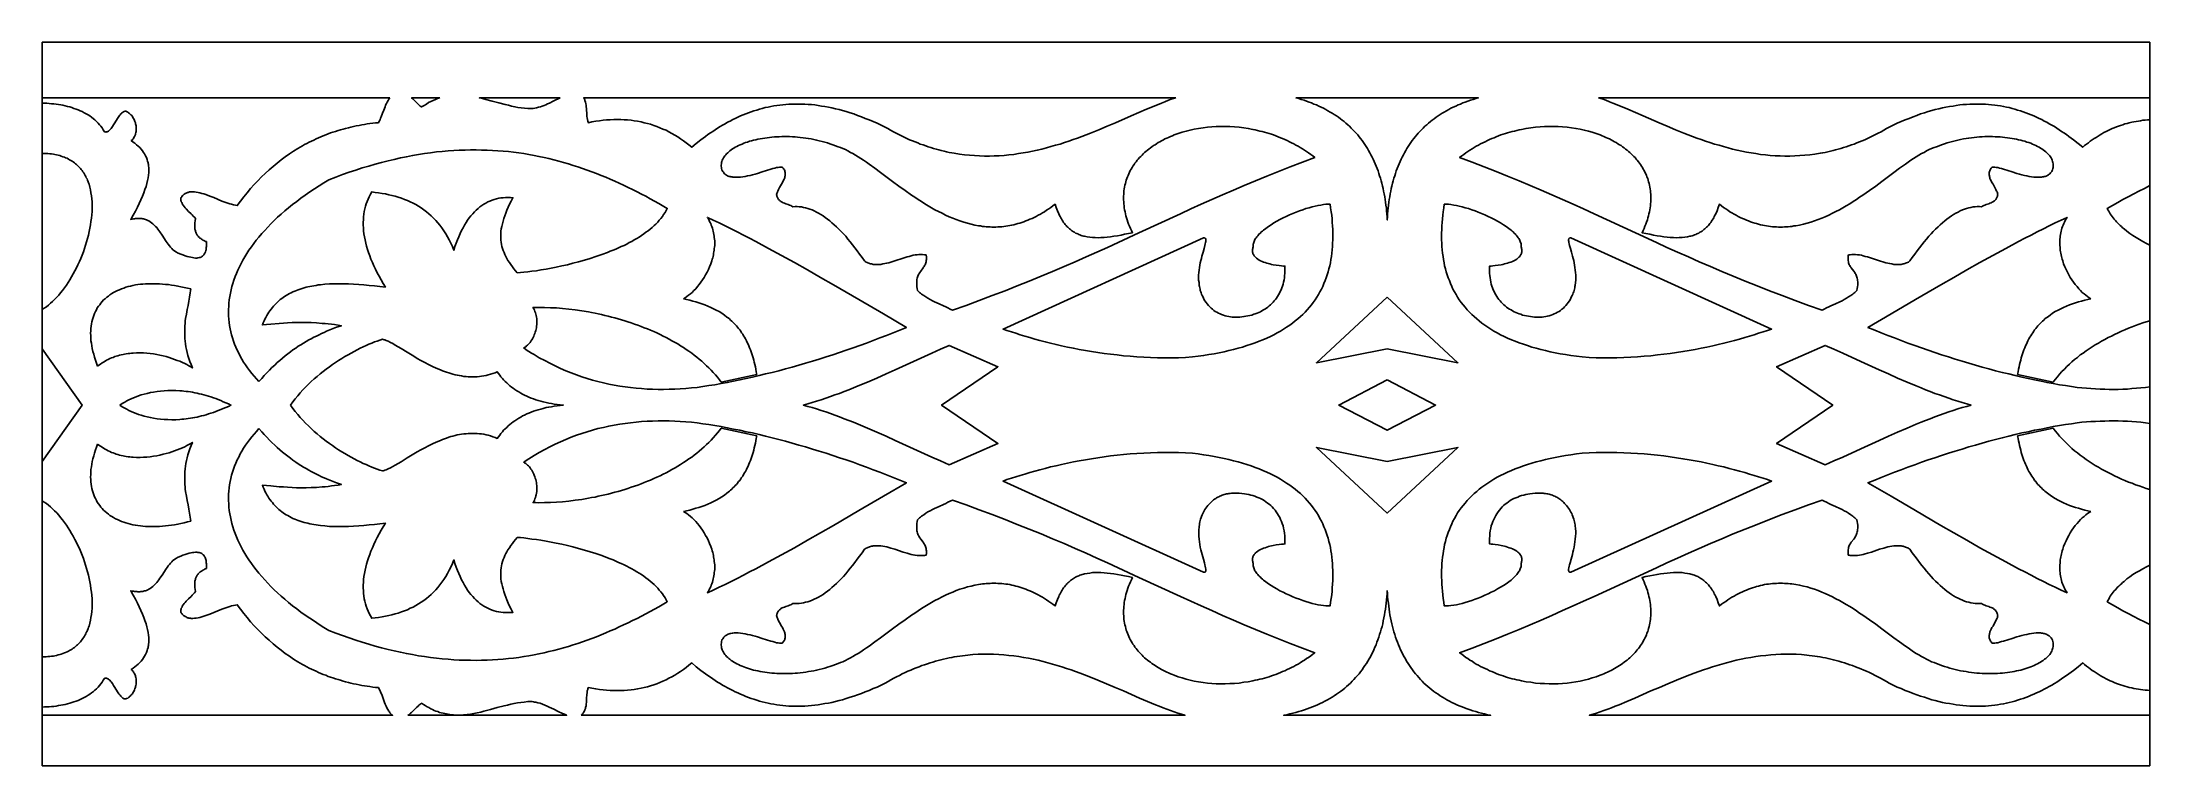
# Model space of a CAD drawing. Extents: x -53 to 63, y -138 to -98.
import ezdxf

# ---------------------------------------------------------------- set-up
doc = ezdxf.new("R2010")
doc.units = 0
doc.header["$MEASUREMENT"] = 0
doc.layers.get('0').update_dxf_attribs({"linetype": 'CONTINUOUS'})
doc.layers.add('LAYER_1', color=18, linetype='CONTINUOUS')

msp = doc.modelspace()

# ---------------------------------------------------------------- linework, layer by layer
for p, q in [((-53.41, -138.46), (-53.41, -98.46)), ((63.04, -138.46), (63.04, -98.46))]:
    msp.add_line(p, q)
at = {"layer": 'LAYER_1'}
for points in [[(63.04, -98.46), (-31.62, -98.46), (-53.41, -98.46)], [(-53.41, -138.46), (-31.62, -138.46), (63.04, -138.46)]]:
    msp.add_lwpolyline(points, dxfattribs=at)
for points in [[(-34.2, -101.54), (-53.41, -101.54), (-53.41, -101.83), (-53.28, -101.84), (-53.15, -101.84), (-53.02, -101.85), (-52.89, -101.86), (-52.76, -101.87), (-52.64, -101.89), (-52.51, -101.91), (-52.38, -101.93), (-52.26, -101.95), (-52.13, -101.98), (-52.01, -102.01), (-51.88, -102.04), (-51.76, -102.08), (-51.65, -102.12), (-51.53, -102.16), (-51.41, -102.2), (-51.3, -102.25), (-51.19, -102.3), (-51.08, -102.36), (-50.98, -102.42), (-50.87, -102.48), (-50.77, -102.54), (-50.68, -102.61), (-50.58, -102.69), (-50.49, -102.76), (-50.4, -102.84), (-50.32, -102.93), (-50.24, -103.02), (-50.17, -103.11), (-50.1, -103.2), (-50.03, -103.3), (-49.97, -103.41), (-49.93, -103.42), (-49.89, -103.43), (-49.85, -103.42), (-49.82, -103.41), (-49.78, -103.39), (-49.74, -103.37), (-49.71, -103.34), (-49.67, -103.31), (-49.64, -103.27), (-49.6, -103.23), (-49.53, -103.13), (-49.46, -103.02), (-49.39, -102.91), (-49.24, -102.68), (-49.17, -102.57), (-49.14, -102.52), (-49.1, -102.48), (-49.06, -102.43), (-49.02, -102.39), (-48.99, -102.36), (-48.95, -102.33), (-48.91, -102.31), (-48.87, -102.29), (-48.83, -102.28), (-48.79, -102.28), (-48.74, -102.3), (-48.68, -102.33), (-48.63, -102.36), (-48.59, -102.4), (-48.54, -102.44), (-48.5, -102.48), (-48.46, -102.52), (-48.42, -102.57), (-48.39, -102.62), (-48.36, -102.68), (-48.33, -102.73), (-48.3, -102.79), (-48.28, -102.85), (-48.26, -102.91), (-48.25, -102.97), (-48.23, -103.03), (-48.22, -103.09), (-48.22, -103.15), (-48.21, -103.21), (-48.21, -103.28), (-48.22, -103.34), (-48.22, -103.4), (-48.23, -103.46), (-48.25, -103.52), (-48.26, -103.57), (-48.28, -103.63), (-48.31, -103.68), (-48.34, -103.73), (-48.37, -103.78), (-48.4, -103.82), (-48.44, -103.87), (-48.49, -103.9), (-48.38, -103.98), (-48.28, -104.05), (-48.19, -104.13), (-48.1, -104.21), (-48.02, -104.29), (-47.94, -104.37), (-47.87, -104.46), (-47.81, -104.55), (-47.75, -104.64), (-47.7, -104.74), (-47.65, -104.84), (-47.61, -104.95), (-47.58, -105.05), (-47.56, -105.11), (-47.55, -105.17), (-47.54, -105.23), (-47.53, -105.29), (-47.52, -105.41), (-47.52, -105.54), (-47.52, -105.67), (-47.54, -105.81), (-47.56, -105.96), (-47.59, -106.11), (-47.63, -106.27), (-47.67, -106.43), (-47.73, -106.61), (-47.79, -106.79), (-47.86, -106.97), (-47.95, -107.17), (-48.04, -107.37), (-48.14, -107.58), (-48.25, -107.8), (-48.38, -108.02), (-48.51, -108.26), (-48.44, -108.24), (-48.37, -108.23), (-48.31, -108.22), (-48.25, -108.21), (-48.18, -108.21), (-48.12, -108.2), (-48.07, -108.2), (-48.01, -108.2), (-47.95, -108.21), (-47.9, -108.21), (-47.85, -108.22), (-47.8, -108.23), (-47.75, -108.25), (-47.7, -108.26), (-47.65, -108.28), (-47.61, -108.3), (-47.57, -108.32), (-47.52, -108.34), (-47.44, -108.39), (-47.36, -108.44), (-47.29, -108.5), (-47.22, -108.57), (-47.15, -108.64), (-47.08, -108.71), (-47.02, -108.79), (-46.96, -108.87), (-46.9, -108.95), (-46.78, -109.12), (-46.55, -109.47), (-46.5, -109.55), (-46.44, -109.63), (-46.37, -109.71), (-46.31, -109.79), (-46.24, -109.86), (-46.18, -109.93), (-46.1, -109.99), (-46.03, -110.05), (-45.89, -110.12), (-45.75, -110.17), (-45.63, -110.22), (-45.51, -110.26), (-45.4, -110.3), (-45.29, -110.33), (-45.19, -110.35), (-45.1, -110.37), (-45.02, -110.38), (-44.94, -110.39), (-44.87, -110.39), (-44.8, -110.38), (-44.74, -110.37), (-44.68, -110.36), (-44.63, -110.34), (-44.59, -110.31), (-44.54, -110.28), (-44.51, -110.25), (-44.47, -110.22), (-44.45, -110.18), (-44.42, -110.13), (-44.4, -110.09), (-44.38, -110.04), (-44.36, -109.98), (-44.35, -109.93), (-44.34, -109.87), (-44.34, -109.81), (-44.33, -109.75), (-44.33, -109.62), (-44.33, -109.48), (-44.38, -109.47), (-44.43, -109.44), (-44.48, -109.42), (-44.53, -109.4), (-44.57, -109.37), (-44.61, -109.35), (-44.65, -109.32), (-44.69, -109.29), (-44.72, -109.26), (-44.75, -109.23), (-44.78, -109.19), (-44.81, -109.16), (-44.84, -109.12), (-44.86, -109.09), (-44.88, -109.05), (-44.9, -109.01), (-44.92, -108.97), (-44.93, -108.93), (-44.94, -108.88), (-44.96, -108.84), (-44.97, -108.79), (-44.97, -108.74), (-44.98, -108.65), (-44.98, -108.55), (-44.98, -108.44), (-44.96, -108.33), (-44.94, -108.21), (-45, -108.14), (-45.06, -108.08), (-45.12, -108.01), (-45.18, -107.94), (-45.32, -107.81), (-45.45, -107.68), (-45.51, -107.61), (-45.57, -107.55), (-45.62, -107.47), (-45.67, -107.4), (-45.68, -107.36), (-45.7, -107.33), (-45.72, -107.29), (-45.73, -107.25), (-45.74, -107.21), (-45.75, -107.17), (-45.75, -107.12), (-45.75, -107.08), (-45.73, -107.04), (-45.7, -107), (-45.67, -106.96), (-45.64, -106.93), (-45.6, -106.9), (-45.57, -106.87), (-45.53, -106.85), (-45.5, -106.83), (-45.46, -106.81), (-45.42, -106.79), (-45.38, -106.77), (-45.34, -106.76), (-45.3, -106.75), (-45.26, -106.74), (-45.22, -106.74), (-45.17, -106.73), (-45.08, -106.73), (-44.99, -106.74), (-44.89, -106.75), (-44.79, -106.76), (-44.69, -106.79), (-44.58, -106.82), (-44.48, -106.85), (-44.37, -106.88), (-44.15, -106.97), (-43.93, -107.05), (-43.48, -107.24), (-43.26, -107.32), (-43.15, -107.36), (-43.04, -107.39), (-42.94, -107.42), (-42.83, -107.45), (-42.73, -107.47), (-42.63, -107.49), (-42.45, -107.25), (-42.27, -107.01), (-42.08, -106.78), (-41.89, -106.55), (-41.69, -106.33), (-41.49, -106.12), (-41.29, -105.91), (-41.08, -105.71), (-40.87, -105.52), (-40.65, -105.33), (-40.43, -105.15), (-40.21, -104.97), (-39.98, -104.8), (-39.75, -104.64), (-39.52, -104.48), (-39.28, -104.34), (-39.03, -104.19), (-38.91, -104.12), (-38.78, -104.06), (-38.66, -103.99), (-38.53, -103.93), (-38.4, -103.87), (-38.27, -103.81), (-38.14, -103.75), (-38.01, -103.69), (-37.88, -103.64), (-37.74, -103.59), (-37.61, -103.53), (-37.47, -103.48), (-37.34, -103.44), (-37.2, -103.39), (-37.06, -103.35), (-36.92, -103.3), (-36.78, -103.26), (-36.64, -103.23), (-36.49, -103.19), (-36.35, -103.15), (-36.2, -103.12), (-36.05, -103.09), (-35.9, -103.06), (-35.75, -103.03), (-35.6, -103.01), (-35.45, -102.98), (-35.3, -102.96), (-35.14, -102.94), (-34.99, -102.92), (-34.83, -102.91), (-34.79, -102.83), (-34.74, -102.75), (-34.71, -102.66), (-34.67, -102.58), (-34.6, -102.39), (-34.53, -102.21), (-34.46, -102.03), (-34.43, -101.94), (-34.39, -101.85), (-34.35, -101.77), (-34.3, -101.69), (-34.26, -101.61)], [(-31.43, -101.54), (-33, -101.54), (-32.93, -101.6), (-32.86, -101.67), (-32.73, -101.8), (-32.66, -101.87), (-32.59, -101.93), (-32.52, -101.99), (-32.44, -102.04), (-32.31, -101.96), (-32.18, -101.88), (-32.06, -101.8), (-31.93, -101.74), (-31.81, -101.68), (-31.68, -101.63), (-31.56, -101.58)], [(-24.79, -101.54), (-29.25, -101.54), (-29.07, -101.58), (-28.9, -101.62), (-28.54, -101.72), (-28.18, -101.82), (-27.83, -101.91), (-27.65, -101.95), (-27.47, -102), (-27.29, -102.03), (-27.12, -102.07), (-26.94, -102.09), (-26.76, -102.11), (-26.58, -102.13), (-26.39, -102.13), (-26.29, -102.13), (-26.19, -102.11), (-26.09, -102.09), (-25.99, -102.06), (-25.88, -102.03), (-25.78, -102), (-25.68, -101.96), (-25.58, -101.92), (-25.48, -101.87), (-25.38, -101.83), (-25.18, -101.73)], [(9.22, -101.54), (-23.49, -101.54), (-23.47, -101.57), (-23.45, -101.61), (-23.43, -101.65), (-23.42, -101.69), (-23.39, -101.77), (-23.37, -101.86), (-23.36, -101.94), (-23.35, -102.03), (-23.34, -102.12), (-23.33, -102.21), (-23.32, -102.39), (-23.32, -102.48), (-23.31, -102.57), (-23.3, -102.65), (-23.28, -102.74), (-23.26, -102.82), (-23.23, -102.91), (-23.03, -102.87), (-22.82, -102.83), (-22.62, -102.8), (-22.42, -102.78), (-22.22, -102.76), (-22.02, -102.75), (-21.83, -102.74), (-21.63, -102.74), (-21.44, -102.74), (-21.25, -102.75), (-21.06, -102.76), (-20.87, -102.78), (-20.69, -102.8), (-20.51, -102.83), (-20.32, -102.87), (-20.15, -102.91), (-19.97, -102.95), (-19.79, -103), (-19.62, -103.06), (-19.45, -103.12), (-19.28, -103.19), (-19.11, -103.26), (-18.94, -103.33), (-18.78, -103.42), (-18.61, -103.5), (-18.45, -103.6), (-18.29, -103.7), (-18.14, -103.8), (-17.98, -103.91), (-17.83, -104.02), (-17.67, -104.14), (-17.52, -104.27), (-17.27, -104.06), (-17.01, -103.86), (-16.75, -103.67), (-16.62, -103.57), (-16.49, -103.48), (-16.36, -103.39), (-16.22, -103.3), (-16.09, -103.21), (-15.95, -103.13), (-15.81, -103.05), (-15.67, -102.97), (-15.54, -102.89), (-15.4, -102.82), (-15.25, -102.74), (-15.11, -102.67), (-14.97, -102.61), (-14.82, -102.54), (-14.68, -102.48), (-14.53, -102.42), (-14.38, -102.36), (-14.23, -102.31), (-14.08, -102.26), (-13.93, -102.21), (-13.77, -102.16), (-13.62, -102.12), (-13.46, -102.08), (-13.3, -102.05), (-13.14, -102.01), (-12.98, -101.98), (-12.81, -101.96), (-12.65, -101.94), (-12.48, -101.92), (-12.32, -101.9), (-12.15, -101.89), (-11.97, -101.88), (-11.8, -101.88), (-11.63, -101.88), (-11.45, -101.88), (-11.27, -101.89), (-11.09, -101.9), (-10.91, -101.91), (-10.72, -101.93), (-10.54, -101.96), (-10.35, -101.99), (-10.16, -102.02), (-9.97, -102.05), (-9.77, -102.09), (-9.58, -102.14), (-9.38, -102.19), (-9.18, -102.24), (-8.98, -102.3), (-8.77, -102.36), (-8.56, -102.43), (-8.36, -102.51), (-8.14, -102.58), (-7.93, -102.67), (-7.72, -102.75), (-7.5, -102.85), (-7.28, -102.94), (-7.05, -103.05), (-6.83, -103.16), (-6.68, -103.24), (-6.53, -103.33), (-6.37, -103.41), (-6.22, -103.49), (-6.07, -103.57), (-5.92, -103.64), (-5.78, -103.71), (-5.63, -103.78), (-5.48, -103.85), (-5.33, -103.91), (-5.18, -103.97), (-5.03, -104.03), (-4.89, -104.09), (-4.74, -104.14), (-4.59, -104.19), (-4.45, -104.24), (-4.3, -104.29), (-4.16, -104.33), (-4.01, -104.37), (-3.87, -104.41), (-3.73, -104.45), (-3.58, -104.48), (-3.44, -104.52), (-3.3, -104.55), (-3.15, -104.57), (-3.01, -104.6), (-2.73, -104.65), (-2.45, -104.68), (-2.17, -104.71), (-1.89, -104.73), (-1.61, -104.75), (-1.34, -104.76), (-1.07, -104.76), (-0.8, -104.75), (-0.53, -104.74), (-0.26, -104.72), (0.01, -104.69), (0.27, -104.66), (0.54, -104.62), (0.8, -104.58), (1.06, -104.54), (1.31, -104.48), (1.57, -104.43), (1.83, -104.37), (2.08, -104.3), (2.33, -104.23), (2.58, -104.16), (2.83, -104.09), (3.07, -104.01), (3.32, -103.93), (3.56, -103.84), (3.8, -103.76), (4.04, -103.67), (4.28, -103.58), (4.51, -103.49), (4.98, -103.3), (5.43, -103.11), (5.89, -102.91), (6.76, -102.53), (7.19, -102.34), (7.61, -102.16), (8.03, -101.99), (8.43, -101.83), (8.63, -101.75), (8.83, -101.67), (9.03, -101.6)], [(20.91, -101.54), (25.95, -101.54), (25.8, -101.58), (25.65, -101.62), (25.51, -101.67), (25.36, -101.72), (25.22, -101.77), (25.09, -101.82), (24.95, -101.88), (24.82, -101.93), (24.69, -101.99), (24.56, -102.05), (24.43, -102.11), (24.31, -102.18), (24.18, -102.25), (24.06, -102.32), (23.95, -102.39), (23.83, -102.46), (23.72, -102.53), (23.61, -102.61), (23.5, -102.69), (23.39, -102.77), (23.29, -102.85), (23.19, -102.94), (23.09, -103.03), (22.99, -103.11), (22.9, -103.21), (22.8, -103.3), (22.71, -103.39), (22.62, -103.49), (22.54, -103.59), (22.46, -103.69), (22.37, -103.79), (22.29, -103.9), (22.22, -104), (22.14, -104.11), (22.07, -104.22), (22, -104.34), (21.93, -104.45), (21.86, -104.57), (21.8, -104.69), (21.74, -104.81), (21.68, -104.93), (21.62, -105.05), (21.57, -105.18), (21.51, -105.31), (21.46, -105.44), (21.41, -105.57), (21.37, -105.71), (21.32, -105.84), (21.28, -105.98), (21.24, -106.12), (21.2, -106.26), (21.17, -106.41), (21.13, -106.55), (21.1, -106.7), (21.07, -106.85), (21.05, -107), (21.02, -107.15), (21, -107.31), (20.98, -107.47), (20.96, -107.63), (20.94, -107.79), (20.93, -107.95), (20.92, -108.12), (20.91, -108.28), (20.9, -108.12), (20.89, -107.95), (20.87, -107.79), (20.86, -107.63), (20.84, -107.47), (20.82, -107.31), (20.79, -107.15), (20.77, -107), (20.74, -106.85), (20.71, -106.7), (20.68, -106.55), (20.65, -106.41), (20.61, -106.26), (20.57, -106.12), (20.53, -105.98), (20.49, -105.84), (20.45, -105.71), (20.4, -105.57), (20.35, -105.44), (20.3, -105.31), (20.25, -105.18), (20.19, -105.05), (20.14, -104.93), (20.08, -104.81), (20.01, -104.69), (19.95, -104.57), (19.88, -104.45), (19.82, -104.34), (19.75, -104.22), (19.67, -104.11), (19.6, -104), (19.52, -103.9), (19.44, -103.79), (19.36, -103.69), (19.28, -103.59), (19.19, -103.49), (19.1, -103.39), (19.01, -103.3), (18.92, -103.21), (18.82, -103.11), (18.73, -103.03), (18.63, -102.94), (18.53, -102.85), (18.42, -102.77), (18.32, -102.69), (18.21, -102.61), (18.1, -102.53), (17.98, -102.46), (17.87, -102.39), (17.75, -102.32), (17.63, -102.25), (17.51, -102.18), (17.39, -102.11), (17.26, -102.05), (17.13, -101.99), (17, -101.93), (16.86, -101.88), (16.73, -101.82), (16.59, -101.77), (16.45, -101.72), (16.31, -101.67), (16.16, -101.62), (16.02, -101.58), (15.87, -101.54)], [(32.59, -101.54), (63.04, -101.54), (63.04, -102.75), (62.91, -102.76), (62.79, -102.77), (62.66, -102.78), (62.53, -102.8), (62.41, -102.82), (62.28, -102.84), (62.16, -102.86), (62.04, -102.89), (61.91, -102.92), (61.79, -102.95), (61.67, -102.98), (61.55, -103.02), (61.43, -103.06), (61.32, -103.1), (61.2, -103.14), (61.08, -103.19), (60.97, -103.24), (60.85, -103.29), (60.74, -103.34), (60.63, -103.4), (60.51, -103.46), (60.4, -103.52), (60.29, -103.58), (60.18, -103.65), (60.07, -103.72), (59.97, -103.79), (59.86, -103.86), (59.75, -103.94), (59.65, -104.02), (59.55, -104.1), (59.44, -104.18), (59.34, -104.27), (59.09, -104.06), (58.83, -103.86), (58.57, -103.67), (58.44, -103.57), (58.3, -103.48), (58.17, -103.39), (58.04, -103.3), (57.9, -103.21), (57.77, -103.13), (57.63, -103.05), (57.49, -102.97), (57.35, -102.89), (57.21, -102.82), (57.07, -102.74), (56.93, -102.67), (56.78, -102.61), (56.64, -102.54), (56.49, -102.48), (56.34, -102.42), (56.2, -102.36), (56.05, -102.31), (55.89, -102.26), (55.74, -102.21), (55.59, -102.16), (55.43, -102.12), (55.27, -102.08), (55.12, -102.05), (54.96, -102.01), (54.79, -101.98), (54.63, -101.96), (54.47, -101.94), (54.3, -101.92), (54.13, -101.9), (53.96, -101.89), (53.79, -101.88), (53.62, -101.88), (53.44, -101.88), (53.26, -101.88), (53.09, -101.89), (52.91, -101.9), (52.72, -101.91), (52.54, -101.93), (52.35, -101.96), (52.17, -101.99), (51.98, -102.02), (51.78, -102.05), (51.59, -102.09), (51.39, -102.14), (51.19, -102.19), (50.99, -102.24), (50.79, -102.3), (50.59, -102.36), (50.38, -102.43), (50.17, -102.51), (49.96, -102.58), (49.75, -102.67), (49.53, -102.75), (49.31, -102.85), (49.09, -102.94), (48.87, -103.05), (48.64, -103.16), (48.49, -103.24), (48.34, -103.33), (48.19, -103.41), (48.04, -103.49), (47.89, -103.57), (47.74, -103.64), (47.59, -103.71), (47.44, -103.78), (47.29, -103.85), (47.15, -103.91), (47, -103.97), (46.85, -104.03), (46.7, -104.09), (46.56, -104.14), (46.41, -104.19), (46.26, -104.24), (46.12, -104.29), (45.97, -104.33), (45.83, -104.37), (45.68, -104.41), (45.54, -104.45), (45.4, -104.48), (45.25, -104.52), (45.11, -104.55), (44.97, -104.57), (44.83, -104.6), (44.54, -104.65), (44.26, -104.68), (43.98, -104.71), (43.71, -104.73), (43.43, -104.75), (43.16, -104.76), (42.88, -104.76), (42.61, -104.75), (42.34, -104.74), (42.07, -104.72), (41.81, -104.69), (41.54, -104.66), (41.28, -104.62), (41.02, -104.58), (40.76, -104.54), (40.5, -104.48), (40.24, -104.43), (39.99, -104.37), (39.74, -104.3), (39.49, -104.23), (39.24, -104.16), (38.99, -104.09), (38.74, -104.01), (38.5, -103.93), (38.26, -103.84), (38.02, -103.76), (37.78, -103.67), (37.54, -103.58), (37.3, -103.49), (36.84, -103.3), (36.38, -103.11), (35.93, -102.91), (35.05, -102.53), (34.62, -102.34), (34.2, -102.16), (33.79, -101.99), (33.38, -101.83), (33.18, -101.75), (32.98, -101.67), (32.79, -101.6)], [(-15.85, -105.52), (-15.83, -105.56), (-15.8, -105.61), (-15.77, -105.65), (-15.74, -105.69), (-15.7, -105.73), (-15.67, -105.76), (-15.63, -105.79), (-15.59, -105.81), (-15.54, -105.84), (-15.5, -105.86), (-15.45, -105.88), (-15.4, -105.89), (-15.35, -105.9), (-15.29, -105.91), (-15.24, -105.92), (-15.18, -105.93), (-15.13, -105.93), (-15.07, -105.93), (-14.95, -105.93), (-14.82, -105.92), (-14.69, -105.9), (-14.56, -105.88), (-14.43, -105.85), (-14.29, -105.82), (-14.16, -105.79), (-14.02, -105.75), (-13.89, -105.71), (-13.62, -105.63), (-13.14, -105.48), (-13.03, -105.44), (-12.93, -105.42), (-12.83, -105.39), (-12.75, -105.38), (-12.67, -105.37), (-12.6, -105.36), (-12.57, -105.36), (-12.54, -105.37), (-12.52, -105.37), (-12.5, -105.38), (-12.46, -105.43), (-12.43, -105.47), (-12.4, -105.52), (-12.38, -105.57), (-12.37, -105.61), (-12.36, -105.66), (-12.35, -105.71), (-12.35, -105.75), (-12.35, -105.8), (-12.36, -105.85), (-12.37, -105.89), (-12.38, -105.94), (-12.4, -105.99), (-12.42, -106.03), (-12.46, -106.13), (-12.51, -106.22), (-12.56, -106.31), (-12.67, -106.5), (-12.72, -106.6), (-12.76, -106.69), (-12.78, -106.74), (-12.8, -106.78), (-12.81, -106.83), (-12.83, -106.88), (-12.82, -106.93), (-12.81, -106.97), (-12.79, -107.01), (-12.78, -107.05), (-12.76, -107.09), (-12.74, -107.12), (-12.72, -107.15), (-12.69, -107.18), (-12.67, -107.21), (-12.64, -107.23), (-12.61, -107.25), (-12.59, -107.27), (-12.52, -107.31), (-12.46, -107.34), (-12.39, -107.36), (-12.32, -107.39), (-12.19, -107.43), (-12.12, -107.46), (-12.05, -107.48), (-11.99, -107.52), (-11.93, -107.56), (-11.81, -107.55), (-11.7, -107.55), (-11.58, -107.56), (-11.46, -107.57), (-11.35, -107.59), (-11.23, -107.62), (-11.11, -107.65), (-10.99, -107.69), (-10.87, -107.73), (-10.75, -107.79), (-10.63, -107.85), (-10.51, -107.91), (-10.39, -107.98), (-10.26, -108.06), (-10.14, -108.15), (-10.02, -108.24), (-9.89, -108.33), (-9.77, -108.44), (-9.65, -108.55), (-9.52, -108.66), (-9.39, -108.79), (-9.27, -108.92), (-9.14, -109.05), (-9.01, -109.19), (-8.89, -109.34), (-8.76, -109.5), (-8.63, -109.66), (-8.5, -109.82), (-8.37, -110), (-8.24, -110.17), (-8.11, -110.36), (-7.97, -110.55), (-7.93, -110.58), (-7.88, -110.61), (-7.83, -110.63), (-7.79, -110.65), (-7.74, -110.67), (-7.69, -110.69), (-7.64, -110.71), (-7.59, -110.72), (-7.54, -110.73), (-7.49, -110.74), (-7.39, -110.75), (-7.28, -110.75), (-7.18, -110.75), (-7.07, -110.74), (-6.96, -110.72), (-6.85, -110.7), (-6.74, -110.67), (-6.63, -110.65), (-6.52, -110.61), (-6.3, -110.55), (-5.84, -110.4), (-5.62, -110.33), (-5.51, -110.3), (-5.4, -110.27), (-5.29, -110.24), (-5.18, -110.22), (-5.07, -110.21), (-4.97, -110.2), (-4.86, -110.2), (-4.76, -110.2), (-4.66, -110.21), (-4.61, -110.22), (-4.56, -110.23), (-4.55, -110.32), (-4.55, -110.39), (-4.55, -110.47), (-4.56, -110.53), (-4.57, -110.6), (-4.59, -110.65), (-4.61, -110.71), (-4.63, -110.76), (-4.65, -110.81), (-4.68, -110.85), (-4.71, -110.9), (-4.74, -110.94), (-4.86, -111.11), (-4.92, -111.19), (-4.95, -111.24), (-4.98, -111.29), (-5.01, -111.34), (-5.03, -111.39), (-5.05, -111.44), (-5.07, -111.51), (-5.08, -111.57), (-5.09, -111.64), (-5.09, -111.71), (-5.09, -111.8), (-5.09, -111.88), (-5.08, -111.98), (-5.06, -112.08), (-5.04, -112.18), (-4.99, -112.24), (-4.93, -112.29), (-4.88, -112.33), (-4.82, -112.38), (-4.7, -112.46), (-4.59, -112.54), (-4.47, -112.61), (-4.35, -112.68), (-4.22, -112.75), (-4.1, -112.81), (-3.85, -112.92), (-3.6, -113.03), (-3.48, -113.09), (-3.36, -113.15), (-3.24, -113.21), (-3.12, -113.27), (-2.36, -113.01), (-1.63, -112.74), (-0.91, -112.47), (-0.21, -112.2), (0.47, -111.93), (1.13, -111.67), (1.78, -111.4), (2.42, -111.13), (3.05, -110.86), (3.66, -110.6), (4.27, -110.33), (4.86, -110.06), (5.45, -109.8), (6.04, -109.53), (7.19, -109), (9.48, -107.95), (10.06, -107.68), (10.63, -107.42), (11.22, -107.16), (11.81, -106.9), (12.41, -106.64), (13.01, -106.38), (13.63, -106.12), (14.26, -105.86), (14.9, -105.6), (15.55, -105.35), (16.22, -105.09), (16.9, -104.83), (16.79, -104.75), (16.68, -104.67), (16.56, -104.58), (16.45, -104.51), (16.33, -104.43), (16.22, -104.35), (16.1, -104.28), (15.98, -104.21), (15.86, -104.15), (15.74, -104.08), (15.62, -104.02), (15.5, -103.96), (15.38, -103.9), (15.25, -103.84), (15.13, -103.79), (15.01, -103.74), (14.88, -103.69), (14.76, -103.64), (14.63, -103.59), (14.51, -103.55), (14.38, -103.51), (14.25, -103.47), (14.13, -103.43), (14, -103.4), (13.87, -103.37), (13.74, -103.34), (13.62, -103.31), (13.49, -103.28), (13.23, -103.23), (12.98, -103.19), (12.72, -103.16), (12.47, -103.14), (12.21, -103.12), (11.96, -103.12), (11.71, -103.12), (11.46, -103.12), (11.21, -103.14), (10.97, -103.16), (10.73, -103.19), (10.49, -103.23), (10.25, -103.27), (10.02, -103.32), (9.8, -103.38), (9.57, -103.44), (9.36, -103.51), (9.14, -103.59), (9.04, -103.63), (8.94, -103.67), (8.83, -103.72), (8.73, -103.76), (8.63, -103.81), (8.54, -103.86), (8.44, -103.91), (8.35, -103.96), (8.26, -104.01), (8.16, -104.07), (8.08, -104.13), (7.99, -104.18), (7.9, -104.24), (7.82, -104.3), (7.74, -104.37), (7.66, -104.43), (7.58, -104.5), (7.5, -104.56), (7.43, -104.63), (7.36, -104.7), (7.29, -104.77), (7.22, -104.84), (7.15, -104.92), (7.09, -104.99), (7.03, -105.07), (6.97, -105.15), (6.92, -105.23), (6.86, -105.31), (6.81, -105.39), (6.76, -105.47), (6.71, -105.56), (6.67, -105.64), (6.63, -105.73), (6.59, -105.82), (6.55, -105.91), (6.52, -106), (6.49, -106.09), (6.46, -106.18), (6.44, -106.28), (6.41, -106.37), (6.39, -106.47), (6.38, -106.57), (6.36, -106.67), (6.35, -106.77), (6.35, -106.87), (6.34, -106.97), (6.34, -107.07), (6.34, -107.18), (6.35, -107.28), (6.35, -107.39), (6.37, -107.5), (6.38, -107.61), (6.4, -107.72), (6.42, -107.83), (6.44, -107.94), (6.47, -108.05), (6.5, -108.17), (6.54, -108.28), (6.58, -108.4), (6.62, -108.51), (6.67, -108.63), (6.72, -108.75), (6.77, -108.87), (6.83, -108.99), (6.61, -109.04), (6.4, -109.08), (6.2, -109.12), (6, -109.16), (5.81, -109.19), (5.62, -109.21), (5.44, -109.23), (5.26, -109.25), (5.09, -109.26), (4.93, -109.27), (4.77, -109.26), (4.62, -109.26), (4.47, -109.24), (4.33, -109.22), (4.19, -109.19), (4.12, -109.18), (4.06, -109.16), (3.99, -109.14), (3.93, -109.11), (3.87, -109.09), (3.81, -109.06), (3.75, -109.04), (3.69, -109.01), (3.63, -108.97), (3.58, -108.94), (3.52, -108.9), (3.47, -108.87), (3.41, -108.82), (3.36, -108.78), (3.31, -108.74), (3.26, -108.69), (3.21, -108.64), (3.17, -108.59), (3.12, -108.53), (3.08, -108.48), (3.03, -108.42), (2.99, -108.36), (2.95, -108.29), (2.91, -108.23), (2.87, -108.16), (2.83, -108.09), (2.79, -108.01), (2.76, -107.94), (2.69, -107.78), (2.62, -107.6), (2.56, -107.42), (2.44, -107.51), (2.32, -107.59), (2.21, -107.67), (2.09, -107.75), (1.98, -107.83), (1.86, -107.9), (1.75, -107.96), (1.63, -108.03), (1.52, -108.09), (1.4, -108.15), (1.29, -108.2), (1.17, -108.25), (1.06, -108.3), (0.95, -108.34), (0.83, -108.39), (0.72, -108.42), (0.61, -108.46), (0.5, -108.49), (0.39, -108.52), (0.28, -108.55), (0.16, -108.57), (0.05, -108.6), (-0.06, -108.62), (-0.17, -108.63), (-0.28, -108.65), (-0.38, -108.66), (-0.49, -108.67), (-0.6, -108.67), (-0.71, -108.68), (-0.82, -108.68), (-0.93, -108.68), (-1.03, -108.67), (-1.14, -108.67), (-1.25, -108.66), (-1.35, -108.65), (-1.46, -108.64), (-1.56, -108.62), (-1.67, -108.61), (-1.88, -108.57), (-2.08, -108.52), (-2.29, -108.47), (-2.49, -108.41), (-2.7, -108.34), (-2.9, -108.27), (-3.1, -108.19), (-3.3, -108.11), (-3.5, -108.02), (-3.69, -107.92), (-3.88, -107.82), (-4.08, -107.72), (-4.27, -107.61), (-4.46, -107.5), (-4.64, -107.39), (-4.83, -107.27), (-5.01, -107.15), (-5.2, -107.03), (-5.38, -106.91), (-5.73, -106.66), (-6.08, -106.41), (-6.42, -106.16), (-7.09, -105.66), (-7.41, -105.43), (-7.72, -105.2), (-7.87, -105.1), (-8.03, -104.99), (-8.18, -104.89), (-8.32, -104.8), (-8.47, -104.71), (-8.61, -104.62), (-8.75, -104.55), (-8.89, -104.47), (-9.03, -104.4), (-9.17, -104.34), (-9.3, -104.29), (-9.43, -104.24), (-9.58, -104.19), (-9.73, -104.13), (-9.88, -104.08), (-10.02, -104.03), (-10.17, -103.99), (-10.32, -103.95), (-10.47, -103.91), (-10.62, -103.87), (-10.77, -103.84), (-10.92, -103.81), (-11.07, -103.79), (-11.22, -103.76), (-11.37, -103.74), (-11.52, -103.73), (-11.67, -103.71), (-11.81, -103.7), (-11.96, -103.69), (-12.11, -103.68), (-12.25, -103.68), (-12.39, -103.68), (-12.54, -103.68), (-12.68, -103.69), (-12.81, -103.69), (-12.95, -103.7), (-13.09, -103.71), (-13.22, -103.73), (-13.35, -103.74), (-13.48, -103.76), (-13.61, -103.78), (-13.73, -103.8), (-13.86, -103.83), (-13.98, -103.85), (-14.1, -103.88), (-14.21, -103.91), (-14.32, -103.94), (-14.43, -103.98), (-14.54, -104.01), (-14.64, -104.05), (-14.74, -104.09), (-14.84, -104.13), (-14.93, -104.18), (-15.02, -104.22), (-15.11, -104.27), (-15.19, -104.31), (-15.26, -104.36), (-15.34, -104.41), (-15.41, -104.47), (-15.47, -104.52), (-15.53, -104.57), (-15.59, -104.63), (-15.64, -104.69), (-15.69, -104.74), (-15.73, -104.8), (-15.77, -104.86), (-15.8, -104.93), (-15.83, -104.99), (-15.85, -105.05), (-15.87, -105.11), (-15.88, -105.18), (-15.89, -105.25), (-15.89, -105.31), (-15.88, -105.38), (-15.87, -105.45)], [(57.67, -105.52), (57.64, -105.56), (57.62, -105.61), (57.59, -105.65), (57.55, -105.69), (57.52, -105.73), (57.48, -105.76), (57.44, -105.79), (57.4, -105.81), (57.36, -105.84), (57.31, -105.86), (57.26, -105.88), (57.21, -105.89), (57.16, -105.9), (57.11, -105.91), (57.06, -105.92), (57, -105.93), (56.94, -105.93), (56.88, -105.93), (56.76, -105.93), (56.64, -105.92), (56.51, -105.9), (56.38, -105.88), (56.24, -105.85), (56.11, -105.82), (55.97, -105.79), (55.84, -105.75), (55.7, -105.71), (55.44, -105.63), (54.95, -105.48), (54.84, -105.44), (54.74, -105.42), (54.65, -105.39), (54.56, -105.38), (54.48, -105.37), (54.41, -105.36), (54.38, -105.36), (54.36, -105.37), (54.33, -105.37), (54.31, -105.38), (54.27, -105.43), (54.24, -105.47), (54.22, -105.52), (54.2, -105.57), (54.18, -105.61), (54.17, -105.66), (54.17, -105.71), (54.17, -105.75), (54.17, -105.8), (54.18, -105.85), (54.19, -105.89), (54.2, -105.94), (54.21, -105.99), (54.23, -106.03), (54.28, -106.13), (54.32, -106.22), (54.38, -106.31), (54.48, -106.5), (54.53, -106.6), (54.58, -106.69), (54.6, -106.74), (54.62, -106.78), (54.63, -106.83), (54.64, -106.88), (54.63, -106.93), (54.62, -106.97), (54.61, -107.01), (54.59, -107.05), (54.57, -107.09), (54.55, -107.12), (54.53, -107.15), (54.51, -107.18), (54.48, -107.21), (54.46, -107.23), (54.43, -107.25), (54.4, -107.27), (54.34, -107.31), (54.28, -107.34), (54.21, -107.36), (54.14, -107.39), (54, -107.43), (53.93, -107.46), (53.87, -107.48), (53.8, -107.52), (53.74, -107.56), (53.63, -107.55), (53.51, -107.55), (53.4, -107.56), (53.28, -107.57), (53.16, -107.59), (53.04, -107.62), (52.92, -107.65), (52.81, -107.69), (52.69, -107.73), (52.57, -107.79), (52.45, -107.85), (52.32, -107.91), (52.2, -107.98), (52.08, -108.06), (51.96, -108.15), (51.83, -108.24), (51.71, -108.33), (51.59, -108.44), (51.46, -108.55), (51.34, -108.66), (51.21, -108.79), (51.08, -108.92), (50.96, -109.05), (50.83, -109.19), (50.7, -109.34), (50.57, -109.5), (50.44, -109.66), (50.31, -109.82), (50.18, -110), (50.05, -110.17), (49.92, -110.36), (49.79, -110.55), (49.74, -110.58), (49.7, -110.61), (49.65, -110.63), (49.6, -110.65), (49.55, -110.67), (49.51, -110.69), (49.46, -110.71), (49.41, -110.72), (49.36, -110.73), (49.31, -110.74), (49.2, -110.75), (49.1, -110.75), (48.99, -110.75), (48.89, -110.74), (48.78, -110.72), (48.67, -110.7), (48.56, -110.67), (48.45, -110.65), (48.34, -110.61), (48.11, -110.55), (47.66, -110.4), (47.44, -110.33), (47.32, -110.3), (47.21, -110.27), (47.11, -110.24), (47, -110.22), (46.89, -110.21), (46.78, -110.2), (46.68, -110.2), (46.58, -110.2), (46.48, -110.21), (46.43, -110.22), (46.38, -110.23), (46.37, -110.32), (46.37, -110.39), (46.37, -110.47), (46.38, -110.53), (46.39, -110.6), (46.4, -110.65), (46.42, -110.71), (46.44, -110.76), (46.47, -110.81), (46.49, -110.85), (46.52, -110.9), (46.55, -110.94), (46.68, -111.11), (46.74, -111.19), (46.77, -111.24), (46.8, -111.29), (46.82, -111.34), (46.84, -111.39), (46.86, -111.44), (46.88, -111.51), (46.9, -111.57), (46.9, -111.64), (46.91, -111.71), (46.91, -111.8), (46.91, -111.88), (46.9, -111.98), (46.88, -112.08), (46.86, -112.18), (46.8, -112.24), (46.75, -112.29), (46.69, -112.33), (46.64, -112.38), (46.52, -112.46), (46.4, -112.54), (46.28, -112.61), (46.16, -112.68), (46.04, -112.75), (45.92, -112.81), (45.67, -112.92), (45.42, -113.03), (45.3, -113.09), (45.17, -113.15), (45.05, -113.21), (44.93, -113.27), (44.18, -113.01), (43.44, -112.74), (42.73, -112.47), (42.03, -112.2), (41.35, -111.93), (40.68, -111.67), (40.03, -111.4), (39.39, -111.13), (38.77, -110.86), (38.15, -110.6), (37.55, -110.33), (36.95, -110.06), (36.36, -109.8), (35.78, -109.53), (34.63, -109), (32.34, -107.95), (31.76, -107.68), (31.18, -107.42), (30.6, -107.16), (30.01, -106.9), (29.41, -106.64), (28.8, -106.38), (28.19, -106.12), (27.56, -105.86), (26.92, -105.6), (26.27, -105.35), (25.6, -105.09), (24.91, -104.83), (25.03, -104.75), (25.14, -104.67), (25.25, -104.58), (25.37, -104.51), (25.48, -104.43), (25.6, -104.35), (25.72, -104.28), (25.83, -104.21), (25.95, -104.15), (26.07, -104.08), (26.19, -104.02), (26.32, -103.96), (26.44, -103.9), (26.56, -103.84), (26.69, -103.79), (26.81, -103.74), (26.93, -103.69), (27.06, -103.64), (27.18, -103.59), (27.31, -103.55), (27.44, -103.51), (27.56, -103.47), (27.69, -103.43), (27.82, -103.4), (27.94, -103.37), (28.07, -103.34), (28.2, -103.31), (28.33, -103.28), (28.58, -103.23), (28.84, -103.19), (29.1, -103.16), (29.35, -103.14), (29.6, -103.12), (29.86, -103.12), (30.11, -103.12), (30.36, -103.12), (30.6, -103.14), (30.85, -103.16), (31.09, -103.19), (31.33, -103.23), (31.56, -103.27), (31.79, -103.32), (32.02, -103.38), (32.24, -103.44), (32.46, -103.51), (32.67, -103.59), (32.78, -103.63), (32.88, -103.67), (32.98, -103.72), (33.08, -103.76), (33.18, -103.81), (33.28, -103.86), (33.37, -103.91), (33.47, -103.96), (33.56, -104.01), (33.65, -104.07), (33.74, -104.13), (33.83, -104.18), (33.91, -104.24), (34, -104.3), (34.08, -104.37), (34.16, -104.43), (34.24, -104.5), (34.31, -104.56), (34.39, -104.63), (34.46, -104.7), (34.53, -104.77), (34.6, -104.84), (34.66, -104.92), (34.72, -104.99), (34.79, -105.07), (34.84, -105.15), (34.9, -105.23), (34.95, -105.31), (35.01, -105.39), (35.05, -105.47), (35.1, -105.56), (35.15, -105.64), (35.19, -105.73), (35.23, -105.82), (35.26, -105.91), (35.3, -106), (35.33, -106.09), (35.35, -106.18), (35.38, -106.28), (35.4, -106.37), (35.42, -106.47), (35.44, -106.57), (35.45, -106.67), (35.46, -106.77), (35.47, -106.87), (35.48, -106.97), (35.48, -107.07), (35.47, -107.18), (35.47, -107.28), (35.46, -107.39), (35.45, -107.5), (35.44, -107.61), (35.42, -107.72), (35.4, -107.83), (35.37, -107.94), (35.34, -108.05), (35.31, -108.17), (35.28, -108.28), (35.24, -108.4), (35.2, -108.51), (35.15, -108.63), (35.1, -108.75), (35.05, -108.87), (34.99, -108.99), (35.2, -109.04), (35.41, -109.08), (35.62, -109.12), (35.82, -109.16), (36.01, -109.19), (36.2, -109.21), (36.38, -109.23), (36.55, -109.25), (36.72, -109.26), (36.89, -109.27), (37.04, -109.26), (37.2, -109.26), (37.35, -109.24), (37.49, -109.22), (37.63, -109.19), (37.69, -109.18), (37.76, -109.16), (37.82, -109.14), (37.89, -109.11), (37.95, -109.09), (38.01, -109.06), (38.07, -109.04), (38.13, -109.01), (38.18, -108.97), (38.24, -108.94), (38.3, -108.9), (38.35, -108.87), (38.4, -108.82), (38.45, -108.78), (38.5, -108.74), (38.55, -108.69), (38.6, -108.64), (38.65, -108.59), (38.69, -108.53), (38.74, -108.48), (38.78, -108.42), (38.82, -108.36), (38.87, -108.29), (38.91, -108.23), (38.95, -108.16), (38.98, -108.09), (39.02, -108.01), (39.06, -107.94), (39.13, -107.78), (39.19, -107.6), (39.26, -107.42), (39.37, -107.51), (39.49, -107.59), (39.61, -107.67), (39.72, -107.75), (39.84, -107.83), (39.95, -107.9), (40.07, -107.96), (40.19, -108.03), (40.3, -108.09), (40.41, -108.15), (40.53, -108.2), (40.64, -108.25), (40.76, -108.3), (40.87, -108.34), (40.98, -108.39), (41.09, -108.42), (41.21, -108.46), (41.32, -108.49), (41.43, -108.52), (41.54, -108.55), (41.65, -108.57), (41.76, -108.6), (41.87, -108.62), (41.98, -108.63), (42.09, -108.65), (42.2, -108.66), (42.31, -108.67), (42.42, -108.67), (42.53, -108.68), (42.63, -108.68), (42.74, -108.68), (42.85, -108.67), (42.96, -108.67), (43.06, -108.66), (43.17, -108.65), (43.27, -108.64), (43.38, -108.62), (43.48, -108.61), (43.69, -108.57), (43.9, -108.52), (44.11, -108.47), (44.31, -108.41), (44.51, -108.34), (44.72, -108.27), (44.92, -108.19), (45.11, -108.11), (45.31, -108.02), (45.51, -107.92), (45.7, -107.82), (45.89, -107.72), (46.08, -107.61), (46.27, -107.5), (46.46, -107.39), (46.65, -107.27), (46.83, -107.15), (47.01, -107.03), (47.19, -106.91), (47.55, -106.66), (47.9, -106.41), (48.24, -106.16), (48.9, -105.66), (49.22, -105.43), (49.54, -105.2), (49.69, -105.1), (49.84, -104.99), (49.99, -104.89), (50.14, -104.8), (50.28, -104.71), (50.43, -104.62), (50.57, -104.55), (50.71, -104.47), (50.85, -104.4), (50.98, -104.34), (51.12, -104.29), (51.25, -104.24), (51.4, -104.19), (51.54, -104.13), (51.69, -104.08), (51.84, -104.03), (51.99, -103.99), (52.14, -103.95), (52.29, -103.91), (52.44, -103.87), (52.59, -103.84), (52.74, -103.81), (52.89, -103.79), (53.04, -103.76), (53.19, -103.74), (53.33, -103.73), (53.48, -103.71), (53.63, -103.7), (53.78, -103.69), (53.92, -103.68), (54.07, -103.68), (54.21, -103.68), (54.35, -103.68), (54.49, -103.69), (54.63, -103.69), (54.77, -103.7), (54.9, -103.71), (55.04, -103.73), (55.17, -103.74), (55.3, -103.76), (55.43, -103.78), (55.55, -103.8), (55.67, -103.83), (55.79, -103.85), (55.91, -103.88), (56.03, -103.91), (56.14, -103.94), (56.25, -103.98), (56.35, -104.01), (56.46, -104.05), (56.56, -104.09), (56.65, -104.13), (56.75, -104.18), (56.84, -104.22), (56.92, -104.27), (57, -104.31), (57.08, -104.36), (57.15, -104.41), (57.22, -104.47), (57.29, -104.52), (57.35, -104.57), (57.41, -104.63), (57.46, -104.69), (57.51, -104.74), (57.55, -104.8), (57.59, -104.86), (57.62, -104.93), (57.65, -104.99), (57.67, -105.05), (57.68, -105.11), (57.7, -105.18), (57.7, -105.25), (57.7, -105.31), (57.7, -105.38), (57.68, -105.45)], [(-53.41, -113.23), (-53.29, -113.16), (-53.17, -113.08), (-53.06, -112.99), (-52.94, -112.89), (-52.83, -112.79), (-52.72, -112.68), (-52.6, -112.56), (-52.49, -112.44), (-52.39, -112.31), (-52.28, -112.18), (-52.18, -112.04), (-52.07, -111.89), (-51.97, -111.74), (-51.88, -111.59), (-51.78, -111.43), (-51.69, -111.27), (-51.6, -111.1), (-51.51, -110.93), (-51.43, -110.76), (-51.35, -110.58), (-51.27, -110.41), (-51.2, -110.23), (-51.13, -110.05), (-51.07, -109.86), (-51.01, -109.68), (-50.95, -109.49), (-50.9, -109.31), (-50.85, -109.12), (-50.81, -108.93), (-50.77, -108.74), (-50.73, -108.56), (-50.71, -108.37), (-50.68, -108.19), (-50.66, -108.01), (-50.65, -107.82), (-50.65, -107.64), (-50.65, -107.47), (-50.65, -107.29), (-50.66, -107.12), (-50.68, -106.95), (-50.71, -106.79), (-50.74, -106.63), (-50.78, -106.47), (-50.82, -106.31), (-50.85, -106.24), (-50.87, -106.17), (-50.9, -106.09), (-50.93, -106.02), (-50.97, -105.95), (-51, -105.88), (-51.04, -105.82), (-51.07, -105.75), (-51.11, -105.69), (-51.16, -105.62), (-51.2, -105.56), (-51.25, -105.5), (-51.29, -105.44), (-51.34, -105.39), (-51.4, -105.33), (-51.45, -105.28), (-51.51, -105.23), (-51.56, -105.18), (-51.62, -105.13), (-51.69, -105.08), (-51.75, -105.04), (-51.82, -105), (-51.89, -104.96), (-51.96, -104.92), (-52.03, -104.88), (-52.11, -104.85), (-52.18, -104.82), (-52.26, -104.79), (-52.35, -104.76), (-52.43, -104.73), (-52.52, -104.71), (-52.61, -104.69), (-52.7, -104.67), (-52.79, -104.65), (-52.89, -104.64), (-52.99, -104.63), (-53.09, -104.62), (-53.19, -104.61), (-53.3, -104.61), (-53.41, -104.61)], [(-41.43, -117.22), (-41.28, -117.05), (-41.14, -116.89), (-41, -116.74), (-40.85, -116.59), (-40.71, -116.45), (-40.56, -116.31), (-40.42, -116.17), (-40.27, -116.05), (-40.13, -115.92), (-39.98, -115.8), (-39.84, -115.69), (-39.69, -115.58), (-39.55, -115.47), (-39.4, -115.37), (-39.26, -115.27), (-39.11, -115.18), (-38.97, -115.09), (-38.83, -115.01), (-38.68, -114.92), (-38.54, -114.85), (-38.4, -114.77), (-38.25, -114.7), (-38.11, -114.63), (-37.97, -114.56), (-37.83, -114.5), (-37.69, -114.44), (-37.42, -114.33), (-37.14, -114.22), (-36.87, -114.13), (-37.06, -114.1), (-37.25, -114.07), (-37.43, -114.05), (-37.6, -114.03), (-37.77, -114.01), (-37.93, -114), (-38.25, -113.97), (-38.54, -113.96), (-38.83, -113.95), (-39.1, -113.95), (-39.35, -113.95), (-39.6, -113.96), (-39.85, -113.98), (-40.08, -113.99), (-40.32, -114.01), (-40.78, -114.05), (-41.01, -114.07), (-41.24, -114.09), (-41.2, -113.98), (-41.15, -113.87), (-41.1, -113.77), (-41.05, -113.67), (-41, -113.57), (-40.94, -113.48), (-40.88, -113.38), (-40.82, -113.3), (-40.76, -113.21), (-40.69, -113.13), (-40.63, -113.05), (-40.56, -112.97), (-40.48, -112.9), (-40.41, -112.83), (-40.33, -112.76), (-40.26, -112.69), (-40.17, -112.63), (-40.09, -112.57), (-40.01, -112.51), (-39.92, -112.46), (-39.83, -112.41), (-39.74, -112.36), (-39.65, -112.31), (-39.55, -112.26), (-39.45, -112.22), (-39.36, -112.18), (-39.26, -112.14), (-39.15, -112.11), (-39.05, -112.07), (-38.94, -112.04), (-38.83, -112.01), (-38.73, -111.99), (-38.61, -111.96), (-38.5, -111.94), (-38.39, -111.92), (-38.27, -111.9), (-38.15, -111.88), (-38.03, -111.87), (-37.79, -111.84), (-37.54, -111.82), (-37.28, -111.81), (-37.02, -111.81), (-36.75, -111.81), (-36.48, -111.82), (-36.2, -111.83), (-35.92, -111.85), (-35.63, -111.87), (-35.34, -111.9), (-35.05, -111.93), (-34.75, -111.96), (-34.44, -112), (-34.56, -111.8), (-34.68, -111.6), (-34.79, -111.4), (-34.89, -111.2), (-34.99, -111.01), (-35.08, -110.82), (-35.16, -110.63), (-35.24, -110.45), (-35.31, -110.26), (-35.37, -110.08), (-35.43, -109.91), (-35.48, -109.73), (-35.53, -109.56), (-35.57, -109.39), (-35.6, -109.22), (-35.63, -109.05), (-35.65, -108.89), (-35.66, -108.73), (-35.67, -108.57), (-35.67, -108.42), (-35.66, -108.26), (-35.65, -108.11), (-35.63, -107.96), (-35.61, -107.82), (-35.58, -107.68), (-35.54, -107.53), (-35.5, -107.4), (-35.45, -107.26), (-35.4, -107.13), (-35.34, -107), (-35.27, -106.87), (-35.2, -106.74), (-35.01, -106.76), (-34.82, -106.79), (-34.63, -106.82), (-34.44, -106.85), (-34.26, -106.89), (-34.08, -106.93), (-33.91, -106.98), (-33.73, -107.03), (-33.56, -107.09), (-33.39, -107.15), (-33.23, -107.21), (-33.07, -107.29), (-32.91, -107.36), (-32.76, -107.44), (-32.61, -107.53), (-32.46, -107.62), (-32.32, -107.72), (-32.18, -107.83), (-32.04, -107.94), (-31.91, -108.05), (-31.78, -108.18), (-31.66, -108.31), (-31.54, -108.44), (-31.43, -108.58), (-31.32, -108.73), (-31.21, -108.89), (-31.11, -109.05), (-31.01, -109.22), (-30.92, -109.39), (-30.83, -109.57), (-30.74, -109.76), (-30.66, -109.96), (-30.6, -109.76), (-30.53, -109.57), (-30.46, -109.38), (-30.39, -109.21), (-30.31, -109.04), (-30.24, -108.87), (-30.15, -108.72), (-30.07, -108.57), (-29.99, -108.43), (-29.9, -108.3), (-29.81, -108.17), (-29.72, -108.05), (-29.62, -107.94), (-29.52, -107.84), (-29.42, -107.74), (-29.32, -107.65), (-29.22, -107.56), (-29.11, -107.48), (-29, -107.41), (-28.89, -107.35), (-28.78, -107.29), (-28.67, -107.24), (-28.55, -107.19), (-28.43, -107.15), (-28.31, -107.12), (-28.18, -107.09), (-28.06, -107.07), (-27.93, -107.06), (-27.8, -107.05), (-27.67, -107.05), (-27.54, -107.05), (-27.4, -107.06), (-27.49, -107.24), (-27.58, -107.41), (-27.66, -107.58), (-27.73, -107.75), (-27.79, -107.91), (-27.85, -108.06), (-27.9, -108.21), (-27.94, -108.36), (-27.98, -108.5), (-28.01, -108.64), (-28.04, -108.77), (-28.06, -108.91), (-28.07, -109.03), (-28.07, -109.16), (-28.07, -109.28), (-28.06, -109.4), (-28.05, -109.52), (-28.03, -109.64), (-28.01, -109.75), (-27.98, -109.87), (-27.94, -109.98), (-27.89, -110.09), (-27.85, -110.2), (-27.79, -110.31), (-27.73, -110.42), (-27.67, -110.53), (-27.59, -110.64), (-27.52, -110.75), (-27.43, -110.87), (-27.35, -110.98), (-27.25, -111.09), (-27.16, -111.21), (-26.98, -111.19), (-26.79, -111.18), (-26.58, -111.15), (-26.35, -111.12), (-26.1, -111.09), (-25.85, -111.05), (-25.57, -111), (-25.29, -110.95), (-25, -110.89), (-24.7, -110.83), (-24.39, -110.76), (-24.08, -110.68), (-23.77, -110.6), (-23.45, -110.51), (-23.13, -110.41), (-22.81, -110.31), (-22.49, -110.2), (-22.17, -110.08), (-22.02, -110.02), (-21.86, -109.96), (-21.71, -109.9), (-21.56, -109.83), (-21.41, -109.76), (-21.26, -109.69), (-21.11, -109.62), (-20.97, -109.54), (-20.83, -109.47), (-20.69, -109.39), (-20.56, -109.31), (-20.42, -109.23), (-20.29, -109.15), (-20.17, -109.06), (-20.05, -108.97), (-19.93, -108.88), (-19.81, -108.79), (-19.7, -108.7), (-19.6, -108.6), (-19.5, -108.51), (-19.4, -108.41), (-19.31, -108.3), (-19.22, -108.2), (-19.14, -108.09), (-19.07, -107.99), (-18.99, -107.87), (-18.93, -107.76), (-18.87, -107.65), (-19.34, -107.38), (-19.58, -107.24), (-19.82, -107.11), (-20.06, -106.98), (-20.3, -106.86), (-20.54, -106.73), (-20.79, -106.61), (-21.03, -106.49), (-21.28, -106.37), (-21.52, -106.26), (-21.77, -106.14), (-22.02, -106.03), (-22.27, -105.93), (-22.52, -105.82), (-22.78, -105.72), (-23.03, -105.62), (-23.29, -105.53), (-23.55, -105.44), (-23.81, -105.35), (-24.07, -105.27), (-24.33, -105.18), (-24.6, -105.11), (-24.87, -105.03), (-25.14, -104.96), (-25.41, -104.89), (-25.68, -104.83), (-25.96, -104.77), (-26.23, -104.72), (-26.51, -104.67), (-26.79, -104.62), (-27.08, -104.58), (-27.36, -104.54), (-27.65, -104.51), (-27.94, -104.48), (-28.24, -104.46), (-28.53, -104.44), (-28.83, -104.43), (-29.13, -104.42), (-29.43, -104.41), (-29.74, -104.41), (-30.04, -104.42), (-30.36, -104.43), (-30.67, -104.45), (-30.98, -104.47), (-31.3, -104.5), (-31.62, -104.53), (-31.95, -104.57), (-32.28, -104.62), (-32.61, -104.67), (-32.94, -104.73), (-33.28, -104.79), (-33.61, -104.86), (-33.96, -104.94), (-34.3, -105.02), (-34.65, -105.11), (-35, -105.2), (-35.36, -105.31), (-35.72, -105.41), (-36.08, -105.53), (-36.44, -105.65), (-36.81, -105.78), (-37.18, -105.92), (-37.56, -106.06), (-37.84, -106.23), (-38.11, -106.4), (-38.37, -106.57), (-38.62, -106.74), (-38.87, -106.91), (-39.11, -107.08), (-39.34, -107.26), (-39.57, -107.43), (-39.79, -107.61), (-40, -107.79), (-40.2, -107.96), (-40.4, -108.14), (-40.59, -108.32), (-40.77, -108.5), (-40.94, -108.68), (-41.11, -108.86), (-41.27, -109.04), (-41.43, -109.23), (-41.58, -109.41), (-41.72, -109.59), (-41.85, -109.77), (-41.98, -109.96), (-42.1, -110.14), (-42.21, -110.32), (-42.32, -110.51), (-42.42, -110.69), (-42.51, -110.87), (-42.6, -111.06), (-42.67, -111.24), (-42.75, -111.42), (-42.81, -111.61), (-42.87, -111.79), (-42.93, -111.97), (-42.97, -112.15), (-43.01, -112.34), (-43.04, -112.52), (-43.07, -112.7), (-43.09, -112.88), (-43.1, -113.06), (-43.11, -113.24), (-43.11, -113.42), (-43.11, -113.59), (-43.1, -113.77), (-43.08, -113.95), (-43.05, -114.12), (-43.02, -114.3), (-42.98, -114.47), (-42.94, -114.64), (-42.89, -114.81), (-42.84, -114.98), (-42.78, -115.15), (-42.71, -115.32), (-42.63, -115.49), (-42.55, -115.65), (-42.47, -115.82), (-42.38, -115.98), (-42.28, -116.14), (-42.17, -116.3), (-42.06, -116.46), (-41.95, -116.61), (-41.83, -116.77), (-41.7, -116.92), (-41.57, -117.07)], [(63.04, -109.68), (62.85, -109.58), (62.65, -109.47), (62.47, -109.37), (62.28, -109.26), (62.11, -109.14), (61.94, -109.03), (61.77, -108.91), (61.62, -108.78), (61.54, -108.72), (61.47, -108.65), (61.4, -108.59), (61.33, -108.52), (61.26, -108.45), (61.2, -108.39), (61.14, -108.32), (61.08, -108.25), (61.02, -108.17), (60.96, -108.1), (60.91, -108.03), (60.86, -107.95), (60.81, -107.88), (60.77, -107.8), (60.73, -107.73), (60.69, -107.65), (60.98, -107.48), (61.27, -107.32), (61.56, -107.15), (61.85, -107), (62.15, -106.84), (62.44, -106.69), (62.74, -106.54), (63.04, -106.39)], [(-17.97, -112.64), (-17.8, -112.68), (-17.63, -112.72), (-17.46, -112.77), (-17.29, -112.82), (-17.12, -112.87), (-16.96, -112.92), (-16.79, -112.98), (-16.63, -113.05), (-16.47, -113.12), (-16.31, -113.19), (-16.16, -113.27), (-16.01, -113.35), (-15.86, -113.44), (-15.71, -113.54), (-15.57, -113.65), (-15.5, -113.7), (-15.43, -113.76), (-15.37, -113.82), (-15.3, -113.88), (-15.24, -113.94), (-15.17, -114.01), (-15.11, -114.07), (-15.05, -114.14), (-14.99, -114.21), (-14.93, -114.29), (-14.87, -114.36), (-14.81, -114.44), (-14.76, -114.52), (-14.7, -114.6), (-14.65, -114.69), (-14.6, -114.77), (-14.55, -114.86), (-14.5, -114.96), (-14.45, -115.05), (-14.4, -115.15), (-14.36, -115.25), (-14.32, -115.35), (-14.27, -115.46), (-14.23, -115.57), (-14.2, -115.68), (-14.16, -115.79), (-14.12, -115.91), (-14.09, -116.03), (-14.06, -116.15), (-14.03, -116.28), (-14, -116.41), (-13.97, -116.54), (-13.95, -116.68), (-13.93, -116.82), (-15.89, -117.25), (-15.99, -117.12), (-16.1, -116.98), (-16.21, -116.85), (-16.33, -116.72), (-16.45, -116.59), (-16.57, -116.46), (-16.7, -116.34), (-16.83, -116.22), (-16.96, -116.1), (-17.1, -115.98), (-17.23, -115.87), (-17.38, -115.76), (-17.52, -115.65), (-17.67, -115.54), (-17.82, -115.44), (-17.97, -115.34), (-18.13, -115.24), (-18.28, -115.14), (-18.44, -115.05), (-18.61, -114.96), (-18.77, -114.87), (-18.94, -114.78), (-19.1, -114.7), (-19.27, -114.61), (-19.44, -114.53), (-19.62, -114.46), (-19.79, -114.38), (-19.96, -114.31), (-20.14, -114.24), (-20.32, -114.17), (-20.5, -114.1), (-20.68, -114.04), (-20.86, -113.98), (-21.04, -113.92), (-21.22, -113.86), (-21.4, -113.8), (-21.58, -113.75), (-21.77, -113.7), (-21.95, -113.65), (-22.13, -113.6), (-22.32, -113.56), (-22.5, -113.52), (-22.68, -113.48), (-22.86, -113.44), (-23.05, -113.41), (-23.23, -113.37), (-23.59, -113.31), (-23.95, -113.26), (-24.3, -113.22), (-24.65, -113.18), (-24.99, -113.15), (-25.33, -113.14), (-25.66, -113.13), (-25.98, -113.12), (-26.14, -113.12), (-26.29, -113.13), (-26.25, -113.2), (-26.21, -113.27), (-26.18, -113.34), (-26.15, -113.42), (-26.13, -113.49), (-26.11, -113.57), (-26.09, -113.65), (-26.08, -113.74), (-26.08, -113.82), (-26.07, -113.9), (-26.08, -113.99), (-26.08, -114.07), (-26.09, -114.15), (-26.1, -114.24), (-26.12, -114.32), (-26.14, -114.4), (-26.16, -114.48), (-26.19, -114.56), (-26.22, -114.63), (-26.25, -114.71), (-26.28, -114.78), (-26.32, -114.85), (-26.36, -114.92), (-26.4, -114.98), (-26.44, -115.05), (-26.49, -115.1), (-26.54, -115.16), (-26.59, -115.21), (-26.64, -115.25), (-26.69, -115.29), (-26.75, -115.33), (-26.8, -115.36), (-26.66, -115.46), (-26.51, -115.55), (-26.37, -115.64), (-26.22, -115.73), (-25.94, -115.9), (-25.64, -116.06), (-25.35, -116.21), (-25.06, -116.35), (-24.77, -116.49), (-24.48, -116.62), (-24.18, -116.74), (-23.89, -116.85), (-23.59, -116.95), (-23.29, -117.05), (-23, -117.14), (-22.7, -117.22), (-22.4, -117.29), (-22.1, -117.36), (-21.8, -117.42), (-21.5, -117.47), (-21.2, -117.51), (-20.9, -117.55), (-20.59, -117.58), (-20.29, -117.61), (-19.99, -117.63), (-19.68, -117.64), (-19.38, -117.65), (-19.07, -117.65), (-18.76, -117.64), (-18.45, -117.63), (-18.15, -117.62), (-17.84, -117.6), (-17.53, -117.57), (-17.22, -117.54), (-16.9, -117.49), (-16.57, -117.44), (-16.24, -117.39), (-15.9, -117.33), (-15.56, -117.27), (-15.21, -117.2), (-14.86, -117.13), (-14.51, -117.05), (-14.16, -116.97), (-13.8, -116.89), (-13.44, -116.8), (-13.07, -116.71), (-12.71, -116.62), (-12.34, -116.52), (-11.97, -116.42), (-11.6, -116.31), (-11.23, -116.2), (-10.85, -116.09), (-10.48, -115.98), (-10.1, -115.86), (-9.73, -115.74), (-9.35, -115.61), (-8.98, -115.49), (-8.6, -115.36), (-8.23, -115.22), (-7.86, -115.09), (-7.49, -114.95), (-7.12, -114.81), (-6.75, -114.67), (-6.38, -114.52), (-6.02, -114.38), (-5.66, -114.23), (-6.93, -113.48), (-8.29, -112.69), (-9.69, -111.87), (-10.4, -111.46), (-11.12, -111.05), (-11.84, -110.64), (-12.55, -110.25), (-13.27, -109.86), (-13.97, -109.48), (-14.32, -109.3), (-14.66, -109.12), (-15.01, -108.94), (-15.34, -108.77), (-15.68, -108.61), (-16.01, -108.45), (-16.33, -108.29), (-16.65, -108.15), (-16.6, -108.23), (-16.56, -108.31), (-16.51, -108.4), (-16.47, -108.48), (-16.44, -108.57), (-16.4, -108.65), (-16.38, -108.74), (-16.35, -108.83), (-16.33, -108.91), (-16.31, -109), (-16.29, -109.09), (-16.28, -109.18), (-16.27, -109.26), (-16.26, -109.35), (-16.25, -109.44), (-16.25, -109.52), (-16.25, -109.61), (-16.25, -109.7), (-16.26, -109.79), (-16.27, -109.87), (-16.28, -109.96), (-16.29, -110.04), (-16.31, -110.13), (-16.32, -110.21), (-16.34, -110.3), (-16.36, -110.38), (-16.39, -110.46), (-16.41, -110.55), (-16.47, -110.71), (-16.53, -110.87), (-16.6, -111.02), (-16.67, -111.18), (-16.75, -111.32), (-16.84, -111.46), (-16.92, -111.6), (-17.01, -111.73), (-17.11, -111.86), (-17.2, -111.97), (-17.3, -112.09), (-17.4, -112.19), (-17.5, -112.29), (-17.59, -112.37), (-17.69, -112.45), (-17.79, -112.52), (-17.88, -112.59)], [(13.51, -109.78), (13.5, -109.73), (13.5, -109.68), (13.51, -109.63), (13.52, -109.58), (13.53, -109.53), (13.55, -109.47), (13.57, -109.42), (13.6, -109.37), (13.63, -109.32), (13.67, -109.27), (13.71, -109.21), (13.75, -109.16), (13.79, -109.11), (13.84, -109.06), (13.9, -109.01), (13.95, -108.95), (14.01, -108.9), (14.07, -108.85), (14.2, -108.75), (14.34, -108.65), (14.49, -108.55), (14.65, -108.45), (14.81, -108.36), (14.98, -108.26), (15.15, -108.17), (15.33, -108.09), (15.51, -108.01), (15.69, -107.93), (15.88, -107.85), (16.06, -107.79), (16.24, -107.72), (16.42, -107.66), (16.59, -107.61), (16.76, -107.56), (16.93, -107.52), (17.09, -107.48), (17.24, -107.46), (17.38, -107.44), (17.52, -107.42), (17.64, -107.42), (17.7, -107.42), (17.75, -107.42), (17.78, -107.62), (17.81, -107.83), (17.84, -108.03), (17.86, -108.23), (17.87, -108.43), (17.89, -108.62), (17.9, -108.82), (17.9, -109.01), (17.9, -109.2), (17.9, -109.39), (17.89, -109.57), (17.88, -109.76), (17.87, -109.94), (17.85, -110.12), (17.83, -110.3), (17.8, -110.47), (17.77, -110.65), (17.73, -110.82), (17.69, -110.99), (17.64, -111.16), (17.59, -111.32), (17.54, -111.48), (17.48, -111.64), (17.41, -111.8), (17.35, -111.96), (17.27, -112.11), (17.19, -112.26), (17.11, -112.41), (17.02, -112.56), (16.92, -112.7), (16.82, -112.84), (16.72, -112.98), (16.61, -113.11), (16.49, -113.25), (16.37, -113.38), (16.24, -113.51), (16.11, -113.63), (15.97, -113.75), (15.82, -113.87), (15.67, -113.99), (15.52, -114.1), (15.35, -114.21), (15.18, -114.32), (15.01, -114.43), (14.83, -114.53), (14.64, -114.63), (14.45, -114.72), (14.25, -114.82), (14.04, -114.91), (13.83, -114.99), (13.61, -115.08), (13.39, -115.16), (13.16, -115.23), (12.92, -115.31), (12.67, -115.38), (12.42, -115.44), (12.16, -115.51), (11.89, -115.57), (11.62, -115.63), (11.34, -115.68), (11.05, -115.73), (10.76, -115.78), (10.46, -115.82), (10.15, -115.86), (9.76, -115.88), (9.37, -115.9), (8.98, -115.9), (8.6, -115.9), (8.21, -115.9), (7.83, -115.89), (7.46, -115.87), (7.08, -115.85), (6.71, -115.82), (6.34, -115.79), (5.98, -115.75), (5.62, -115.71), (5.27, -115.66), (4.92, -115.61), (4.57, -115.56), (4.23, -115.5), (3.89, -115.44), (3.57, -115.38), (3.24, -115.31), (2.92, -115.24), (2.61, -115.17), (2.31, -115.1), (2.01, -115.02), (1.72, -114.95), (1.44, -114.87), (1.16, -114.79), (0.89, -114.71), (0.63, -114.63), (0.38, -114.55), (0.14, -114.47), (-0.1, -114.4), (-0.32, -114.32), (10.76, -109.28), (10.79, -109.28), (10.81, -109.28), (10.82, -109.28), (10.84, -109.29), (10.85, -109.3), (10.86, -109.31), (10.87, -109.32), (10.88, -109.34), (10.88, -109.35), (10.88, -109.37), (10.88, -109.42), (10.88, -109.48), (10.87, -109.54), (10.85, -109.61), (10.83, -109.69), (10.79, -109.87), (10.73, -110.07), (10.67, -110.29), (10.64, -110.41), (10.61, -110.53), (10.58, -110.66), (10.56, -110.79), (10.54, -110.92), (10.52, -111.06), (10.5, -111.19), (10.49, -111.33), (10.49, -111.47), (10.49, -111.61), (10.51, -111.75), (10.52, -111.9), (10.53, -111.97), (10.55, -112.04), (10.57, -112.11), (10.58, -112.18), (10.61, -112.25), (10.63, -112.32), (10.65, -112.39), (10.68, -112.46), (10.73, -112.56), (10.78, -112.66), (10.84, -112.76), (10.9, -112.85), (10.96, -112.93), (11.03, -113.01), (11.1, -113.09), (11.18, -113.16), (11.25, -113.22), (11.33, -113.29), (11.41, -113.34), (11.5, -113.39), (11.58, -113.44), (11.67, -113.48), (11.76, -113.52), (11.86, -113.55), (11.95, -113.58), (12.05, -113.6), (12.15, -113.62), (12.25, -113.64), (12.35, -113.65), (12.46, -113.66), (12.56, -113.66), (12.67, -113.66), (12.77, -113.65), (12.88, -113.64), (12.99, -113.63), (13.09, -113.61), (13.2, -113.59), (13.31, -113.57), (13.42, -113.54), (13.53, -113.5), (13.62, -113.47), (13.72, -113.44), (13.81, -113.4), (13.9, -113.36), (13.98, -113.31), (14.07, -113.26), (14.15, -113.21), (14.23, -113.16), (14.31, -113.1), (14.39, -113.04), (14.46, -112.97), (14.54, -112.91), (14.6, -112.83), (14.67, -112.76), (14.73, -112.68), (14.79, -112.6), (14.85, -112.52), (14.91, -112.43), (14.96, -112.34), (15, -112.24), (15.05, -112.14), (15.09, -112.04), (15.12, -111.94), (15.15, -111.83), (15.18, -111.72), (15.21, -111.6), (15.23, -111.49), (15.24, -111.36), (15.25, -111.24), (15.26, -111.11), (15.26, -110.98), (15.26, -110.84), (15.17, -110.84), (15.07, -110.83), (14.94, -110.81), (14.78, -110.79), (14.61, -110.76), (14.52, -110.74), (14.43, -110.72), (14.34, -110.7), (14.25, -110.67), (14.16, -110.64), (14.07, -110.61), (13.99, -110.58), (13.91, -110.54), (13.83, -110.5), (13.76, -110.45), (13.69, -110.4), (13.63, -110.35), (13.61, -110.32), (13.58, -110.29), (13.56, -110.26), (13.54, -110.23), (13.52, -110.2), (13.51, -110.17), (13.49, -110.14), (13.48, -110.1), (13.47, -110.06), (13.47, -110.03), (13.47, -109.99), (13.47, -109.95), (13.47, -109.91), (13.48, -109.87), (13.49, -109.82)], [(28.31, -109.78), (28.31, -109.73), (28.31, -109.68), (28.31, -109.63), (28.3, -109.58), (28.28, -109.53), (28.26, -109.47), (28.24, -109.42), (28.21, -109.37), (28.18, -109.32), (28.15, -109.27), (28.11, -109.21), (28.07, -109.16), (28.02, -109.11), (27.97, -109.06), (27.92, -109.01), (27.87, -108.95), (27.81, -108.9), (27.75, -108.85), (27.62, -108.75), (27.48, -108.65), (27.33, -108.55), (27.17, -108.45), (27.01, -108.36), (26.84, -108.26), (26.66, -108.17), (26.49, -108.09), (26.31, -108.01), (26.12, -107.93), (25.94, -107.85), (25.76, -107.79), (25.58, -107.72), (25.4, -107.66), (25.22, -107.61), (25.05, -107.56), (24.89, -107.52), (24.73, -107.48), (24.58, -107.46), (24.43, -107.44), (24.3, -107.42), (24.17, -107.42), (24.12, -107.42), (24.06, -107.42), (24.03, -107.62), (24, -107.83), (23.98, -108.03), (23.96, -108.23), (23.94, -108.43), (23.93, -108.62), (23.92, -108.82), (23.91, -109.01), (23.91, -109.2), (23.91, -109.39), (23.92, -109.57), (23.93, -109.76), (23.95, -109.94), (23.97, -110.12), (23.99, -110.3), (24.02, -110.47), (24.05, -110.65), (24.08, -110.82), (24.13, -110.99), (24.17, -111.16), (24.22, -111.32), (24.28, -111.48), (24.34, -111.64), (24.4, -111.8), (24.47, -111.96), (24.54, -112.11), (24.62, -112.26), (24.71, -112.41), (24.8, -112.56), (24.89, -112.7), (24.99, -112.84), (25.1, -112.98), (25.21, -113.11), (25.33, -113.25), (25.45, -113.38), (25.58, -113.51), (25.71, -113.63), (25.85, -113.75), (25.99, -113.87), (26.14, -113.99), (26.3, -114.1), (26.46, -114.21), (26.63, -114.32), (26.8, -114.43), (26.99, -114.53), (27.17, -114.63), (27.37, -114.72), (27.56, -114.82), (27.77, -114.91), (27.98, -114.99), (28.2, -115.08), (28.43, -115.16), (28.66, -115.23), (28.9, -115.31), (29.14, -115.38), (29.4, -115.44), (29.66, -115.51), (29.92, -115.57), (30.19, -115.63), (30.47, -115.68), (30.76, -115.73), (31.06, -115.78), (31.36, -115.82), (31.67, -115.86), (32.06, -115.88), (32.45, -115.9), (32.83, -115.9), (33.22, -115.9), (33.6, -115.9), (33.98, -115.89), (34.36, -115.87), (34.73, -115.85), (35.11, -115.82), (35.47, -115.79), (35.84, -115.75), (36.19, -115.71), (36.55, -115.66), (36.9, -115.61), (37.25, -115.56), (37.59, -115.5), (37.92, -115.44), (38.25, -115.38), (38.57, -115.31), (38.89, -115.24), (39.2, -115.17), (39.51, -115.1), (39.81, -115.02), (40.1, -114.95), (40.38, -114.87), (40.66, -114.79), (40.92, -114.71), (41.18, -114.63), (41.43, -114.55), (41.68, -114.47), (41.91, -114.4), (42.14, -114.32), (31.05, -109.28), (31.03, -109.28), (31.01, -109.28), (30.99, -109.28), (30.98, -109.29), (30.97, -109.3), (30.96, -109.31), (30.95, -109.32), (30.94, -109.34), (30.94, -109.35), (30.93, -109.37), (30.93, -109.42), (30.94, -109.48), (30.95, -109.54), (30.96, -109.61), (30.98, -109.69), (31.03, -109.87), (31.09, -110.07), (31.15, -110.29), (31.18, -110.41), (31.21, -110.53), (31.23, -110.66), (31.26, -110.79), (31.28, -110.92), (31.3, -111.06), (31.31, -111.19), (31.32, -111.33), (31.32, -111.47), (31.32, -111.61), (31.31, -111.75), (31.29, -111.9), (31.28, -111.97), (31.27, -112.04), (31.25, -112.11), (31.23, -112.18), (31.21, -112.25), (31.19, -112.32), (31.16, -112.39), (31.13, -112.46), (31.08, -112.56), (31.03, -112.66), (30.97, -112.76), (30.91, -112.85), (30.85, -112.93), (30.78, -113.01), (30.71, -113.09), (30.64, -113.16), (30.56, -113.22), (30.48, -113.29), (30.4, -113.34), (30.32, -113.39), (30.23, -113.44), (30.14, -113.48), (30.05, -113.52), (29.96, -113.55), (29.86, -113.58), (29.76, -113.6), (29.67, -113.62), (29.56, -113.64), (29.46, -113.65), (29.36, -113.66), (29.26, -113.66), (29.15, -113.66), (29.04, -113.65), (28.94, -113.64), (28.83, -113.63), (28.72, -113.61), (28.61, -113.59), (28.5, -113.57), (28.39, -113.54), (28.29, -113.5), (28.19, -113.47), (28.1, -113.44), (28.01, -113.4), (27.92, -113.36), (27.83, -113.31), (27.75, -113.26), (27.66, -113.21), (27.58, -113.16), (27.5, -113.1), (27.43, -113.04), (27.35, -112.97), (27.28, -112.91), (27.21, -112.83), (27.14, -112.76), (27.08, -112.68), (27.02, -112.6), (26.96, -112.52), (26.91, -112.43), (26.86, -112.34), (26.81, -112.24), (26.77, -112.14), (26.73, -112.04), (26.69, -111.94), (26.66, -111.83), (26.63, -111.72), (26.61, -111.6), (26.59, -111.49), (26.57, -111.36), (26.56, -111.24), (26.56, -111.11), (26.55, -110.98), (26.56, -110.84), (26.65, -110.84), (26.75, -110.83), (26.88, -110.81), (27.03, -110.79), (27.2, -110.76), (27.29, -110.74), (27.38, -110.72), (27.47, -110.7), (27.56, -110.67), (27.65, -110.64), (27.74, -110.61), (27.83, -110.58), (27.91, -110.54), (27.98, -110.5), (28.06, -110.45), (28.12, -110.4), (28.18, -110.35), (28.21, -110.32), (28.23, -110.29), (28.26, -110.26), (28.28, -110.23), (28.29, -110.2), (28.31, -110.17), (28.32, -110.14), (28.33, -110.1), (28.34, -110.06), (28.35, -110.03), (28.35, -109.99), (28.35, -109.95), (28.34, -109.91), (28.33, -109.87), (28.32, -109.82)], [(59.79, -112.64), (59.62, -112.68), (59.45, -112.72), (59.27, -112.77), (59.1, -112.82), (58.94, -112.87), (58.77, -112.92), (58.61, -112.98), (58.44, -113.05), (58.28, -113.12), (58.13, -113.19), (57.97, -113.27), (57.82, -113.35), (57.67, -113.44), (57.53, -113.54), (57.39, -113.65), (57.32, -113.7), (57.25, -113.76), (57.18, -113.82), (57.12, -113.88), (57.05, -113.94), (56.99, -114.01), (56.92, -114.07), (56.86, -114.14), (56.8, -114.21), (56.74, -114.29), (56.68, -114.36), (56.63, -114.44), (56.57, -114.52), (56.52, -114.6), (56.46, -114.69), (56.41, -114.77), (56.36, -114.86), (56.31, -114.96), (56.27, -115.05), (56.22, -115.15), (56.18, -115.25), (56.13, -115.35), (56.09, -115.46), (56.05, -115.57), (56.01, -115.68), (55.97, -115.79), (55.94, -115.91), (55.91, -116.03), (55.87, -116.15), (55.84, -116.28), (55.82, -116.41), (55.79, -116.54), (55.76, -116.68), (55.74, -116.82), (57.7, -117.25), (57.82, -117.1), (57.94, -116.95), (58.06, -116.81), (58.19, -116.67), (58.32, -116.53), (58.46, -116.39), (58.6, -116.26), (58.74, -116.13), (58.89, -116), (59.04, -115.88), (59.2, -115.75), (59.36, -115.64), (59.52, -115.52), (59.69, -115.41), (59.85, -115.3), (60.02, -115.19), (60.2, -115.09), (60.38, -114.98), (60.55, -114.89), (60.74, -114.79), (60.92, -114.7), (61.1, -114.61), (61.29, -114.52), (61.48, -114.43), (61.67, -114.35), (61.86, -114.27), (62.06, -114.2), (62.25, -114.12), (62.45, -114.05), (62.65, -113.98), (62.84, -113.92), (63.04, -113.86), (63.04, -117.51), (62.8, -117.54), (62.55, -117.57), (62.3, -117.59), (62.05, -117.61), (61.8, -117.63), (61.55, -117.64), (61.3, -117.65), (61.05, -117.65), (60.8, -117.65), (60.55, -117.64), (60.3, -117.64), (60.05, -117.62), (59.79, -117.61), (59.54, -117.59), (59.29, -117.56), (59.03, -117.54), (58.71, -117.49), (58.38, -117.44), (58.05, -117.39), (57.71, -117.33), (57.37, -117.27), (57.03, -117.2), (56.68, -117.13), (56.33, -117.05), (55.97, -116.97), (55.61, -116.89), (55.25, -116.8), (54.89, -116.71), (54.52, -116.62), (54.15, -116.52), (53.78, -116.42), (53.41, -116.31), (53.04, -116.2), (52.67, -116.09), (52.29, -115.98), (51.92, -115.86), (51.54, -115.74), (51.17, -115.61), (50.79, -115.49), (50.42, -115.36), (50.05, -115.22), (49.67, -115.09), (49.3, -114.95), (48.93, -114.81), (48.57, -114.67), (48.2, -114.52), (47.84, -114.38), (47.47, -114.23), (48.75, -113.48), (50.1, -112.69), (51.5, -111.87), (52.22, -111.46), (52.93, -111.05), (53.65, -110.64), (54.37, -110.25), (55.08, -109.86), (55.78, -109.48), (56.13, -109.3), (56.48, -109.12), (56.82, -108.94), (57.16, -108.77), (57.49, -108.61), (57.82, -108.45), (58.15, -108.29), (58.47, -108.15), (58.42, -108.23), (58.37, -108.31), (58.33, -108.4), (58.29, -108.48), (58.25, -108.57), (58.22, -108.65), (58.19, -108.74), (58.16, -108.83), (58.14, -108.91), (58.12, -109), (58.11, -109.09), (58.09, -109.18), (58.08, -109.26), (58.07, -109.35), (58.07, -109.44), (58.07, -109.52), (58.07, -109.61), (58.07, -109.7), (58.08, -109.79), (58.08, -109.87), (58.09, -109.96), (58.11, -110.04), (58.12, -110.13), (58.14, -110.21), (58.16, -110.3), (58.18, -110.38), (58.2, -110.46), (58.23, -110.55), (58.28, -110.71), (58.35, -110.87), (58.42, -111.02), (58.49, -111.18), (58.57, -111.32), (58.65, -111.46), (58.74, -111.6), (58.83, -111.73), (58.92, -111.86), (59.02, -111.97), (59.12, -112.09), (59.21, -112.19), (59.31, -112.29), (59.41, -112.37), (59.51, -112.45), (59.6, -112.52), (59.7, -112.59)], [(-50.35, -116.37), (-50.27, -116.31), (-50.19, -116.25), (-50.1, -116.19), (-50.02, -116.14), (-49.93, -116.09), (-49.85, -116.04), (-49.76, -115.99), (-49.67, -115.95), (-49.58, -115.91), (-49.49, -115.88), (-49.4, -115.84), (-49.31, -115.81), (-49.22, -115.79), (-49.13, -115.76), (-49.04, -115.74), (-48.94, -115.72), (-48.85, -115.7), (-48.76, -115.68), (-48.66, -115.67), (-48.57, -115.66), (-48.47, -115.65), (-48.38, -115.64), (-48.19, -115.63), (-48, -115.63), (-47.81, -115.63), (-47.63, -115.65), (-47.44, -115.67), (-47.26, -115.69), (-47.08, -115.72), (-46.9, -115.76), (-46.73, -115.8), (-46.56, -115.84), (-46.4, -115.89), (-46.24, -115.94), (-46.09, -115.99), (-45.94, -116.05), (-45.8, -116.1), (-45.66, -116.16), (-45.53, -116.22), (-45.42, -116.28), (-45.3, -116.34), (-45.2, -116.4), (-45.11, -116.46), (-45.18, -116.28), (-45.25, -116.11), (-45.31, -115.94), (-45.36, -115.77), (-45.4, -115.61), (-45.44, -115.45), (-45.47, -115.29), (-45.49, -115.14), (-45.51, -114.99), (-45.52, -114.84), (-45.53, -114.69), (-45.53, -114.55), (-45.53, -114.41), (-45.53, -114.27), (-45.52, -114.14), (-45.51, -114), (-45.5, -113.87), (-45.48, -113.74), (-45.44, -113.49), (-45.4, -113.24), (-45.35, -113.01), (-45.31, -112.77), (-45.26, -112.55), (-45.23, -112.32), (-45.22, -112.21), (-45.2, -112.1), (-45.38, -112.06), (-45.56, -112.02), (-45.74, -111.98), (-45.91, -111.94), (-46.09, -111.91), (-46.26, -111.89), (-46.43, -111.86), (-46.59, -111.85), (-46.76, -111.83), (-46.92, -111.82), (-47.08, -111.81), (-47.24, -111.81), (-47.39, -111.81), (-47.54, -111.81), (-47.69, -111.82), (-47.84, -111.83), (-47.98, -111.84), (-48.12, -111.86), (-48.26, -111.88), (-48.39, -111.91), (-48.53, -111.94), (-48.65, -111.97), (-48.78, -112.01), (-48.9, -112.05), (-49.02, -112.09), (-49.14, -112.14), (-49.25, -112.19), (-49.36, -112.24), (-49.46, -112.3), (-49.56, -112.36), (-49.66, -112.42), (-49.75, -112.49), (-49.84, -112.56), (-49.93, -112.64), (-50.01, -112.71), (-50.09, -112.79), (-50.16, -112.88), (-50.23, -112.97), (-50.3, -113.06), (-50.36, -113.15), (-50.41, -113.25), (-50.46, -113.35), (-50.51, -113.46), (-50.56, -113.56), (-50.59, -113.67), (-50.63, -113.79), (-50.66, -113.91), (-50.68, -114.03), (-50.7, -114.15), (-50.71, -114.28), (-50.72, -114.41), (-50.73, -114.54), (-50.72, -114.67), (-50.72, -114.81), (-50.71, -114.96), (-50.69, -115.1), (-50.66, -115.25), (-50.64, -115.4), (-50.6, -115.55), (-50.56, -115.71), (-50.52, -115.87), (-50.47, -116.03), (-50.41, -116.2)], [(20.91, -112.55), (24.81, -116.18), (20.91, -115.41), (17, -116.18)], [(-39.68, -118.52), (-39.56, -118.7), (-39.42, -118.87), (-39.29, -119.04), (-39.15, -119.2), (-39, -119.36), (-38.85, -119.52), (-38.69, -119.67), (-38.54, -119.82), (-38.38, -119.97), (-38.21, -120.11), (-38.05, -120.25), (-37.88, -120.38), (-37.71, -120.51), (-37.54, -120.64), (-37.37, -120.76), (-37.2, -120.88), (-37.03, -120.99), (-36.85, -121.1), (-36.68, -121.2), (-36.51, -121.3), (-36.34, -121.4), (-36.17, -121.49), (-36, -121.58), (-35.83, -121.66), (-35.67, -121.74), (-35.51, -121.81), (-35.35, -121.88), (-35.2, -121.95), (-35.04, -122.01), (-34.9, -122.06), (-34.75, -122.11), (-34.61, -122.15), (-34.57, -122.15), (-34.52, -122.13), (-34.47, -122.12), (-34.41, -122.1), (-34.3, -122.05), (-34.17, -121.99), (-34.04, -121.92), (-33.9, -121.83), (-33.58, -121.65), (-33.24, -121.44), (-32.87, -121.22), (-32.68, -121.1), (-32.48, -120.99), (-32.27, -120.88), (-32.06, -120.77), (-31.85, -120.66), (-31.63, -120.56), (-31.4, -120.47), (-31.29, -120.42), (-31.17, -120.38), (-31.06, -120.34), (-30.94, -120.3), (-30.83, -120.26), (-30.71, -120.23), (-30.59, -120.2), (-30.47, -120.17), (-30.35, -120.15), (-30.23, -120.13), (-30.11, -120.11), (-29.99, -120.1), (-29.87, -120.09), (-29.74, -120.08), (-29.62, -120.08), (-29.5, -120.08), (-29.37, -120.09), (-29.25, -120.1), (-29.13, -120.11), (-29, -120.13), (-28.88, -120.16), (-28.76, -120.19), (-28.63, -120.22), (-28.51, -120.27), (-28.38, -120.31), (-28.26, -120.36), (-28.2, -120.27), (-28.13, -120.18), (-28.06, -120.09), (-27.98, -120), (-27.91, -119.91), (-27.83, -119.83), (-27.74, -119.75), (-27.66, -119.67), (-27.57, -119.59), (-27.48, -119.52), (-27.38, -119.45), (-27.29, -119.38), (-27.18, -119.31), (-27.08, -119.25), (-26.97, -119.18), (-26.86, -119.12), (-26.75, -119.07), (-26.63, -119.01), (-26.51, -118.96), (-26.39, -118.91), (-26.26, -118.86), (-26.13, -118.82), (-26, -118.78), (-25.86, -118.74), (-25.72, -118.7), (-25.57, -118.66), (-25.42, -118.63), (-25.27, -118.61), (-25.11, -118.58), (-24.95, -118.56), (-24.79, -118.54), (-24.62, -118.52), (-24.79, -118.5), (-24.95, -118.48), (-25.11, -118.46), (-25.27, -118.43), (-25.42, -118.41), (-25.57, -118.37), (-25.72, -118.34), (-25.86, -118.3), (-26, -118.26), (-26.13, -118.22), (-26.26, -118.18), (-26.39, -118.13), (-26.51, -118.08), (-26.63, -118.03), (-26.75, -117.97), (-26.86, -117.92), (-26.97, -117.86), (-27.08, -117.79), (-27.18, -117.73), (-27.29, -117.66), (-27.38, -117.59), (-27.48, -117.52), (-27.57, -117.45), (-27.66, -117.37), (-27.74, -117.29), (-27.83, -117.21), (-27.91, -117.12), (-27.98, -117.04), (-28.06, -116.95), (-28.13, -116.86), (-28.2, -116.77), (-28.26, -116.68), (-28.38, -116.73), (-28.51, -116.77), (-28.63, -116.81), (-28.76, -116.85), (-28.88, -116.88), (-29, -116.9), (-29.13, -116.92), (-29.25, -116.94), (-29.37, -116.95), (-29.5, -116.96), (-29.62, -116.96), (-29.74, -116.96), (-29.87, -116.95), (-29.99, -116.94), (-30.11, -116.93), (-30.23, -116.91), (-30.35, -116.89), (-30.47, -116.86), (-30.59, -116.84), (-30.71, -116.81), (-30.83, -116.77), (-30.94, -116.74), (-31.06, -116.7), (-31.17, -116.66), (-31.29, -116.62), (-31.4, -116.57), (-31.63, -116.48), (-31.85, -116.38), (-32.06, -116.27), (-32.27, -116.16), (-32.48, -116.05), (-32.68, -115.94), (-32.87, -115.82), (-33.24, -115.6), (-33.58, -115.39), (-33.9, -115.2), (-34.04, -115.12), (-34.17, -115.05), (-34.3, -114.99), (-34.41, -114.94), (-34.47, -114.92), (-34.52, -114.91), (-34.57, -114.89), (-34.61, -114.88), (-34.75, -114.93), (-34.9, -114.98), (-35.04, -115.03), (-35.2, -115.09), (-35.35, -115.16), (-35.51, -115.23), (-35.67, -115.3), (-35.83, -115.38), (-36, -115.46), (-36.17, -115.55), (-36.34, -115.64), (-36.51, -115.74), (-36.68, -115.84), (-36.85, -115.94), (-37.03, -116.05), (-37.2, -116.16), (-37.37, -116.28), (-37.54, -116.4), (-37.71, -116.53), (-37.88, -116.66), (-38.05, -116.79), (-38.21, -116.93), (-38.38, -117.07), (-38.54, -117.22), (-38.69, -117.37), (-38.85, -117.52), (-39, -117.68), (-39.15, -117.84), (-39.29, -118), (-39.42, -118.17), (-39.56, -118.34)], [(-11.36, -118.52), (-11.11, -118.59), (-10.87, -118.66), (-10.62, -118.73), (-10.37, -118.81), (-10.11, -118.9), (-9.86, -118.99), (-9.61, -119.08), (-9.35, -119.17), (-9.1, -119.27), (-8.84, -119.37), (-8.58, -119.47), (-8.33, -119.58), (-7.81, -119.79), (-7.3, -120.01), (-6.78, -120.24), (-6.27, -120.47), (-5.26, -120.93), (-4.26, -121.39), (-3.77, -121.6), (-3.29, -121.82), (-0.6, -120.64), (-3.71, -118.52), (-0.6, -116.4), (-3.29, -115.22), (-3.77, -115.43), (-4.26, -115.65), (-5.26, -116.11), (-6.27, -116.57), (-6.78, -116.8), (-7.3, -117.03), (-7.81, -117.25), (-8.33, -117.46), (-8.58, -117.57), (-8.84, -117.67), (-9.1, -117.77), (-9.35, -117.87), (-9.61, -117.96), (-9.86, -118.05), (-10.11, -118.14), (-10.37, -118.22), (-10.62, -118.3), (-10.87, -118.38), (-11.11, -118.45)], [(53.18, -118.52), (52.93, -118.59), (52.68, -118.66), (52.43, -118.73), (52.18, -118.81), (51.93, -118.9), (51.68, -118.99), (51.42, -119.08), (51.17, -119.17), (50.91, -119.27), (50.65, -119.37), (50.4, -119.47), (50.14, -119.58), (49.63, -119.79), (49.11, -120.01), (48.6, -120.24), (48.09, -120.47), (47.07, -120.93), (46.08, -121.39), (45.59, -121.6), (45.11, -121.82), (42.42, -120.64), (45.52, -118.52), (42.42, -116.4), (45.11, -115.22), (45.59, -115.43), (46.08, -115.65), (47.07, -116.11), (48.09, -116.57), (48.6, -116.8), (49.11, -117.03), (49.63, -117.25), (50.14, -117.46), (50.4, -117.57), (50.65, -117.67), (50.91, -117.77), (51.17, -117.87), (51.42, -117.96), (51.68, -118.05), (51.93, -118.14), (52.18, -118.22), (52.43, -118.3), (52.68, -118.38), (52.93, -118.45)], [(-53.41, -121.63), (-51.2, -118.52), (-53.41, -115.41)], [(20.91, -117.13), (23.58, -118.52), (20.91, -119.91), (18.23, -118.52)], [(-49.12, -118.52), (-49.04, -118.58), (-48.95, -118.63), (-48.84, -118.69), (-48.73, -118.75), (-48.62, -118.81), (-48.49, -118.87), (-48.36, -118.92), (-48.22, -118.98), (-48.08, -119.03), (-47.93, -119.08), (-47.77, -119.13), (-47.6, -119.17), (-47.43, -119.21), (-47.25, -119.24), (-47.06, -119.27), (-46.87, -119.3), (-46.67, -119.31), (-46.46, -119.32), (-46.25, -119.33), (-46.03, -119.33), (-45.81, -119.31), (-45.69, -119.3), (-45.58, -119.29), (-45.46, -119.28), (-45.34, -119.26), (-45.22, -119.25), (-45.1, -119.23), (-44.98, -119.2), (-44.85, -119.18), (-44.73, -119.15), (-44.6, -119.12), (-44.47, -119.09), (-44.35, -119.05), (-44.21, -119.01), (-44.08, -118.97), (-43.95, -118.92), (-43.82, -118.88), (-43.68, -118.82), (-43.54, -118.77), (-43.4, -118.71), (-43.26, -118.65), (-43.12, -118.59), (-42.98, -118.52), (-43.12, -118.45), (-43.26, -118.39), (-43.4, -118.33), (-43.54, -118.27), (-43.68, -118.21), (-43.82, -118.16), (-43.95, -118.12), (-44.08, -118.07), (-44.21, -118.03), (-44.35, -117.99), (-44.47, -117.95), (-44.6, -117.92), (-44.73, -117.89), (-44.85, -117.86), (-44.98, -117.84), (-45.1, -117.81), (-45.22, -117.79), (-45.34, -117.77), (-45.46, -117.76), (-45.58, -117.75), (-45.69, -117.73), (-45.81, -117.73), (-46.03, -117.71), (-46.25, -117.71), (-46.46, -117.71), (-46.67, -117.73), (-46.87, -117.74), (-47.06, -117.77), (-47.25, -117.8), (-47.43, -117.83), (-47.6, -117.87), (-47.77, -117.91), (-47.93, -117.96), (-48.08, -118.01), (-48.22, -118.06), (-48.36, -118.12), (-48.49, -118.17), (-48.62, -118.23), (-48.73, -118.29), (-48.84, -118.35), (-48.95, -118.41), (-49.04, -118.46)], [(-41.43, -119.82), (-41.28, -119.99), (-41.14, -120.15), (-41, -120.3), (-40.85, -120.45), (-40.71, -120.59), (-40.56, -120.73), (-40.42, -120.87), (-40.27, -120.99), (-40.13, -121.12), (-39.98, -121.24), (-39.84, -121.35), (-39.69, -121.46), (-39.55, -121.57), (-39.4, -121.67), (-39.26, -121.76), (-39.11, -121.86), (-38.97, -121.95), (-38.83, -122.03), (-38.68, -122.12), (-38.54, -122.19), (-38.4, -122.27), (-38.25, -122.34), (-38.11, -122.41), (-37.97, -122.48), (-37.83, -122.54), (-37.69, -122.6), (-37.42, -122.71), (-37.14, -122.82), (-36.87, -122.91), (-37.06, -122.94), (-37.25, -122.97), (-37.43, -122.99), (-37.6, -123.01), (-37.77, -123.03), (-37.93, -123.04), (-38.25, -123.07), (-38.54, -123.08), (-38.83, -123.09), (-39.1, -123.09), (-39.35, -123.09), (-39.6, -123.08), (-39.85, -123.06), (-40.08, -123.04), (-40.32, -123.03), (-40.78, -122.99), (-41.01, -122.97), (-41.24, -122.95), (-41.2, -123.06), (-41.15, -123.17), (-41.1, -123.27), (-41.05, -123.37), (-41, -123.47), (-40.94, -123.56), (-40.88, -123.66), (-40.82, -123.74), (-40.76, -123.83), (-40.69, -123.91), (-40.63, -123.99), (-40.56, -124.07), (-40.48, -124.14), (-40.41, -124.21), (-40.33, -124.28), (-40.26, -124.35), (-40.17, -124.41), (-40.09, -124.47), (-40.01, -124.53), (-39.92, -124.58), (-39.83, -124.63), (-39.74, -124.68), (-39.65, -124.73), (-39.55, -124.78), (-39.45, -124.82), (-39.36, -124.86), (-39.26, -124.9), (-39.15, -124.93), (-39.05, -124.97), (-38.94, -125), (-38.83, -125.03), (-38.73, -125.05), (-38.61, -125.08), (-38.5, -125.1), (-38.39, -125.12), (-38.27, -125.14), (-38.15, -125.16), (-38.03, -125.17), (-37.79, -125.2), (-37.54, -125.22), (-37.28, -125.23), (-37.02, -125.23), (-36.75, -125.23), (-36.48, -125.22), (-36.2, -125.21), (-35.92, -125.19), (-35.63, -125.17), (-35.34, -125.14), (-35.05, -125.11), (-34.75, -125.08), (-34.44, -125.04), (-34.56, -125.24), (-34.68, -125.44), (-34.79, -125.64), (-34.89, -125.84), (-34.99, -126.03), (-35.08, -126.22), (-35.16, -126.41), (-35.24, -126.59), (-35.31, -126.78), (-35.37, -126.96), (-35.43, -127.13), (-35.48, -127.31), (-35.53, -127.48), (-35.57, -127.65), (-35.6, -127.82), (-35.63, -127.99), (-35.65, -128.15), (-35.66, -128.31), (-35.67, -128.47), (-35.67, -128.62), (-35.66, -128.78), (-35.65, -128.93), (-35.63, -129.07), (-35.61, -129.22), (-35.58, -129.36), (-35.54, -129.5), (-35.5, -129.64), (-35.45, -129.78), (-35.4, -129.91), (-35.34, -130.04), (-35.27, -130.17), (-35.2, -130.3), (-35.01, -130.28), (-34.82, -130.25), (-34.63, -130.22), (-34.44, -130.19), (-34.26, -130.15), (-34.08, -130.11), (-33.91, -130.06), (-33.73, -130.01), (-33.56, -129.95), (-33.39, -129.89), (-33.23, -129.83), (-33.07, -129.75), (-32.91, -129.68), (-32.76, -129.6), (-32.61, -129.51), (-32.46, -129.42), (-32.32, -129.32), (-32.18, -129.21), (-32.04, -129.1), (-31.91, -128.99), (-31.78, -128.86), (-31.66, -128.73), (-31.54, -128.6), (-31.43, -128.46), (-31.32, -128.31), (-31.21, -128.15), (-31.11, -127.99), (-31.01, -127.82), (-30.92, -127.65), (-30.83, -127.47), (-30.74, -127.28), (-30.66, -127.08), (-30.6, -127.28), (-30.53, -127.47), (-30.46, -127.66), (-30.39, -127.83), (-30.31, -128), (-30.24, -128.17), (-30.15, -128.32), (-30.07, -128.47), (-29.99, -128.61), (-29.9, -128.74), (-29.81, -128.87), (-29.72, -128.99), (-29.62, -129.1), (-29.52, -129.2), (-29.42, -129.3), (-29.32, -129.39), (-29.22, -129.48), (-29.11, -129.55), (-29, -129.63), (-28.89, -129.69), (-28.78, -129.75), (-28.67, -129.8), (-28.55, -129.85), (-28.43, -129.89), (-28.31, -129.92), (-28.18, -129.95), (-28.06, -129.97), (-27.93, -129.98), (-27.8, -129.99), (-27.67, -129.99), (-27.54, -129.99), (-27.4, -129.98), (-27.49, -129.8), (-27.58, -129.63), (-27.66, -129.46), (-27.73, -129.29), (-27.79, -129.13), (-27.85, -128.98), (-27.9, -128.83), (-27.94, -128.68), (-27.98, -128.54), (-28.01, -128.4), (-28.04, -128.27), (-28.06, -128.13), (-28.07, -128.01), (-28.07, -127.88), (-28.07, -127.76), (-28.06, -127.64), (-28.05, -127.52), (-28.03, -127.4), (-28.01, -127.29), (-27.98, -127.17), (-27.94, -127.06), (-27.89, -126.95), (-27.85, -126.84), (-27.79, -126.73), (-27.73, -126.62), (-27.67, -126.51), (-27.59, -126.4), (-27.52, -126.28), (-27.43, -126.17), (-27.35, -126.06), (-27.25, -125.95), (-27.16, -125.83), (-26.98, -125.84), (-26.79, -125.86), (-26.58, -125.89), (-26.35, -125.92), (-26.1, -125.95), (-25.85, -125.99), (-25.57, -126.04), (-25.29, -126.09), (-25, -126.15), (-24.7, -126.21), (-24.39, -126.28), (-24.08, -126.36), (-23.77, -126.44), (-23.45, -126.53), (-23.13, -126.63), (-22.81, -126.73), (-22.49, -126.84), (-22.17, -126.96), (-22.02, -127.02), (-21.86, -127.08), (-21.71, -127.14), (-21.56, -127.21), (-21.41, -127.28), (-21.26, -127.35), (-21.11, -127.42), (-20.97, -127.5), (-20.83, -127.57), (-20.69, -127.65), (-20.56, -127.73), (-20.42, -127.81), (-20.29, -127.89), (-20.17, -127.98), (-20.05, -128.07), (-19.93, -128.16), (-19.81, -128.25), (-19.7, -128.34), (-19.6, -128.44), (-19.5, -128.53), (-19.4, -128.63), (-19.31, -128.74), (-19.22, -128.84), (-19.14, -128.95), (-19.07, -129.05), (-18.99, -129.17), (-18.93, -129.28), (-18.87, -129.39), (-19.34, -129.66), (-19.58, -129.8), (-19.82, -129.93), (-20.06, -130.06), (-20.3, -130.18), (-20.54, -130.31), (-20.79, -130.43), (-21.03, -130.55), (-21.28, -130.67), (-21.52, -130.78), (-21.77, -130.9), (-22.02, -131), (-22.27, -131.11), (-22.52, -131.22), (-22.78, -131.32), (-23.03, -131.41), (-23.29, -131.51), (-23.55, -131.6), (-23.81, -131.69), (-24.07, -131.77), (-24.33, -131.86), (-24.6, -131.93), (-24.87, -132.01), (-25.14, -132.08), (-25.41, -132.14), (-25.68, -132.21), (-25.96, -132.27), (-26.23, -132.32), (-26.51, -132.37), (-26.79, -132.42), (-27.08, -132.46), (-27.36, -132.5), (-27.65, -132.53), (-27.94, -132.56), (-28.24, -132.58), (-28.53, -132.6), (-28.83, -132.61), (-29.13, -132.62), (-29.43, -132.63), (-29.74, -132.62), (-30.04, -132.62), (-30.36, -132.61), (-30.67, -132.59), (-30.98, -132.57), (-31.3, -132.54), (-31.62, -132.5), (-31.95, -132.47), (-32.28, -132.42), (-32.61, -132.37), (-32.94, -132.31), (-33.28, -132.25), (-33.61, -132.18), (-33.96, -132.1), (-34.3, -132.02), (-34.65, -131.93), (-35, -131.84), (-35.36, -131.73), (-35.72, -131.63), (-36.08, -131.51), (-36.44, -131.39), (-36.81, -131.26), (-37.18, -131.12), (-37.56, -130.98), (-37.84, -130.81), (-38.11, -130.64), (-38.37, -130.47), (-38.62, -130.3), (-38.87, -130.13), (-39.11, -129.96), (-39.34, -129.78), (-39.57, -129.61), (-39.79, -129.43), (-40, -129.25), (-40.2, -129.08), (-40.4, -128.9), (-40.59, -128.72), (-40.77, -128.54), (-40.94, -128.36), (-41.11, -128.18), (-41.27, -128), (-41.43, -127.81), (-41.58, -127.63), (-41.72, -127.45), (-41.85, -127.27), (-41.98, -127.08), (-42.1, -126.9), (-42.21, -126.72), (-42.32, -126.53), (-42.42, -126.35), (-42.51, -126.17), (-42.6, -125.98), (-42.67, -125.8), (-42.75, -125.62), (-42.81, -125.43), (-42.87, -125.25), (-42.93, -125.07), (-42.97, -124.88), (-43.01, -124.7), (-43.04, -124.52), (-43.07, -124.34), (-43.09, -124.16), (-43.1, -123.98), (-43.11, -123.8), (-43.11, -123.62), (-43.11, -123.45), (-43.1, -123.27), (-43.08, -123.09), (-43.05, -122.92), (-43.02, -122.74), (-42.98, -122.57), (-42.94, -122.4), (-42.89, -122.23), (-42.84, -122.06), (-42.78, -121.89), (-42.71, -121.72), (-42.63, -121.55), (-42.55, -121.39), (-42.47, -121.22), (-42.38, -121.06), (-42.28, -120.9), (-42.17, -120.74), (-42.06, -120.58), (-41.95, -120.43), (-41.83, -120.27), (-41.7, -120.12), (-41.57, -119.97)], [(-17.97, -124.4), (-17.8, -124.36), (-17.63, -124.32), (-17.46, -124.27), (-17.29, -124.22), (-17.12, -124.17), (-16.96, -124.12), (-16.79, -124.06), (-16.63, -123.99), (-16.47, -123.92), (-16.31, -123.85), (-16.16, -123.77), (-16.01, -123.69), (-15.86, -123.59), (-15.71, -123.5), (-15.57, -123.39), (-15.5, -123.34), (-15.43, -123.28), (-15.37, -123.22), (-15.3, -123.16), (-15.24, -123.1), (-15.17, -123.03), (-15.11, -122.97), (-15.05, -122.9), (-14.99, -122.83), (-14.93, -122.75), (-14.87, -122.68), (-14.81, -122.6), (-14.76, -122.52), (-14.7, -122.44), (-14.65, -122.35), (-14.6, -122.27), (-14.55, -122.18), (-14.5, -122.08), (-14.45, -121.99), (-14.4, -121.89), (-14.36, -121.79), (-14.32, -121.69), (-14.27, -121.58), (-14.23, -121.47), (-14.2, -121.36), (-14.16, -121.25), (-14.12, -121.13), (-14.09, -121.01), (-14.06, -120.89), (-14.03, -120.76), (-14, -120.63), (-13.97, -120.5), (-13.95, -120.36), (-13.93, -120.22), (-15.89, -119.79), (-15.99, -119.92), (-16.1, -120.06), (-16.21, -120.19), (-16.33, -120.32), (-16.45, -120.45), (-16.57, -120.58), (-16.7, -120.7), (-16.83, -120.82), (-16.96, -120.94), (-17.1, -121.06), (-17.23, -121.17), (-17.38, -121.28), (-17.52, -121.39), (-17.67, -121.49), (-17.82, -121.6), (-17.97, -121.7), (-18.13, -121.8), (-18.28, -121.9), (-18.44, -121.99), (-18.61, -122.08), (-18.77, -122.17), (-18.94, -122.26), (-19.1, -122.34), (-19.27, -122.43), (-19.44, -122.51), (-19.62, -122.58), (-19.79, -122.66), (-19.96, -122.73), (-20.14, -122.8), (-20.32, -122.87), (-20.5, -122.94), (-20.68, -123), (-20.86, -123.06), (-21.04, -123.12), (-21.22, -123.18), (-21.4, -123.24), (-21.58, -123.29), (-21.77, -123.34), (-21.95, -123.39), (-22.13, -123.44), (-22.32, -123.48), (-22.5, -123.52), (-22.68, -123.56), (-22.86, -123.6), (-23.05, -123.63), (-23.23, -123.67), (-23.59, -123.73), (-23.95, -123.78), (-24.3, -123.82), (-24.65, -123.86), (-24.99, -123.89), (-25.33, -123.9), (-25.66, -123.91), (-25.98, -123.92), (-26.14, -123.91), (-26.29, -123.91), (-26.25, -123.84), (-26.21, -123.77), (-26.18, -123.7), (-26.15, -123.62), (-26.13, -123.54), (-26.11, -123.47), (-26.09, -123.38), (-26.08, -123.3), (-26.08, -123.22), (-26.07, -123.14), (-26.08, -123.05), (-26.08, -122.97), (-26.09, -122.89), (-26.1, -122.8), (-26.12, -122.72), (-26.14, -122.64), (-26.16, -122.56), (-26.19, -122.48), (-26.22, -122.4), (-26.25, -122.33), (-26.28, -122.26), (-26.32, -122.19), (-26.36, -122.12), (-26.4, -122.06), (-26.44, -121.99), (-26.49, -121.94), (-26.54, -121.88), (-26.59, -121.83), (-26.64, -121.79), (-26.69, -121.75), (-26.75, -121.71), (-26.8, -121.68), (-26.66, -121.58), (-26.51, -121.49), (-26.37, -121.4), (-26.22, -121.31), (-25.94, -121.14), (-25.64, -120.98), (-25.35, -120.83), (-25.06, -120.68), (-24.77, -120.55), (-24.48, -120.42), (-24.18, -120.3), (-23.89, -120.19), (-23.59, -120.09), (-23.29, -119.99), (-23, -119.9), (-22.7, -119.82), (-22.4, -119.75), (-22.1, -119.68), (-21.8, -119.62), (-21.5, -119.57), (-21.2, -119.53), (-20.9, -119.49), (-20.59, -119.46), (-20.29, -119.43), (-19.99, -119.41), (-19.68, -119.4), (-19.38, -119.39), (-19.07, -119.39), (-18.76, -119.39), (-18.45, -119.4), (-18.15, -119.42), (-17.84, -119.44), (-17.53, -119.47), (-17.22, -119.5), (-16.9, -119.55), (-16.57, -119.6), (-16.24, -119.65), (-15.9, -119.71), (-15.56, -119.77), (-15.21, -119.84), (-14.86, -119.91), (-14.51, -119.99), (-14.16, -120.06), (-13.8, -120.15), (-13.44, -120.24), (-13.07, -120.33), (-12.71, -120.42), (-12.34, -120.52), (-11.97, -120.62), (-11.6, -120.73), (-11.23, -120.83), (-10.85, -120.95), (-10.48, -121.06), (-10.1, -121.18), (-9.73, -121.3), (-9.35, -121.43), (-8.98, -121.55), (-8.6, -121.68), (-8.23, -121.82), (-7.86, -121.95), (-7.49, -122.09), (-7.12, -122.23), (-6.75, -122.37), (-6.38, -122.52), (-6.02, -122.66), (-5.66, -122.81), (-6.93, -123.56), (-8.29, -124.35), (-9.69, -125.17), (-10.4, -125.58), (-11.12, -125.99), (-11.84, -126.4), (-12.55, -126.79), (-13.27, -127.18), (-13.97, -127.56), (-14.32, -127.74), (-14.66, -127.92), (-15.01, -128.1), (-15.34, -128.27), (-15.68, -128.43), (-16.01, -128.59), (-16.33, -128.75), (-16.65, -128.89), (-16.6, -128.81), (-16.56, -128.73), (-16.51, -128.64), (-16.47, -128.56), (-16.44, -128.47), (-16.4, -128.39), (-16.38, -128.3), (-16.35, -128.21), (-16.33, -128.13), (-16.31, -128.04), (-16.29, -127.95), (-16.28, -127.86), (-16.27, -127.78), (-16.26, -127.69), (-16.25, -127.6), (-16.25, -127.51), (-16.25, -127.43), (-16.25, -127.34), (-16.26, -127.25), (-16.27, -127.17), (-16.28, -127.08), (-16.29, -127), (-16.31, -126.91), (-16.32, -126.83), (-16.34, -126.74), (-16.36, -126.66), (-16.39, -126.57), (-16.41, -126.49), (-16.47, -126.33), (-16.53, -126.17), (-16.6, -126.02), (-16.67, -125.86), (-16.75, -125.72), (-16.84, -125.58), (-16.92, -125.44), (-17.01, -125.31), (-17.11, -125.18), (-17.2, -125.06), (-17.3, -124.95), (-17.4, -124.85), (-17.5, -124.75), (-17.59, -124.67), (-17.69, -124.59), (-17.79, -124.51), (-17.88, -124.45)], [(59.79, -124.4), (59.62, -124.36), (59.45, -124.32), (59.27, -124.27), (59.1, -124.22), (58.94, -124.17), (58.77, -124.12), (58.61, -124.06), (58.44, -123.99), (58.28, -123.92), (58.13, -123.85), (57.97, -123.77), (57.82, -123.69), (57.67, -123.59), (57.53, -123.5), (57.39, -123.39), (57.32, -123.34), (57.25, -123.28), (57.18, -123.22), (57.12, -123.16), (57.05, -123.1), (56.99, -123.03), (56.92, -122.97), (56.86, -122.9), (56.8, -122.83), (56.74, -122.75), (56.68, -122.68), (56.63, -122.6), (56.57, -122.52), (56.52, -122.44), (56.46, -122.35), (56.41, -122.27), (56.36, -122.18), (56.31, -122.08), (56.27, -121.99), (56.22, -121.89), (56.18, -121.79), (56.13, -121.69), (56.09, -121.58), (56.05, -121.47), (56.01, -121.36), (55.97, -121.25), (55.94, -121.13), (55.91, -121.01), (55.87, -120.89), (55.84, -120.76), (55.82, -120.63), (55.79, -120.5), (55.76, -120.36), (55.74, -120.22), (57.7, -119.79), (57.82, -119.94), (57.94, -120.08), (58.06, -120.23), (58.19, -120.37), (58.32, -120.51), (58.46, -120.65), (58.6, -120.78), (58.74, -120.91), (58.89, -121.04), (59.04, -121.16), (59.2, -121.29), (59.36, -121.4), (59.52, -121.52), (59.69, -121.63), (59.85, -121.74), (60.02, -121.85), (60.2, -121.95), (60.38, -122.06), (60.55, -122.15), (60.74, -122.25), (60.92, -122.34), (61.1, -122.43), (61.29, -122.52), (61.48, -122.61), (61.67, -122.69), (61.86, -122.77), (62.06, -122.84), (62.25, -122.92), (62.45, -122.99), (62.65, -123.06), (62.84, -123.12), (63.04, -123.18), (63.04, -119.53), (62.8, -119.5), (62.55, -119.47), (62.3, -119.45), (62.05, -119.43), (61.8, -119.41), (61.55, -119.4), (61.3, -119.39), (61.05, -119.39), (60.8, -119.39), (60.55, -119.4), (60.3, -119.4), (60.05, -119.42), (59.79, -119.43), (59.54, -119.45), (59.29, -119.47), (59.03, -119.5), (58.71, -119.55), (58.38, -119.6), (58.05, -119.65), (57.71, -119.71), (57.37, -119.77), (57.03, -119.84), (56.68, -119.91), (56.33, -119.99), (55.97, -120.06), (55.61, -120.15), (55.25, -120.24), (54.89, -120.33), (54.52, -120.42), (54.15, -120.52), (53.78, -120.62), (53.41, -120.73), (53.04, -120.83), (52.67, -120.95), (52.29, -121.06), (51.92, -121.18), (51.54, -121.3), (51.17, -121.43), (50.79, -121.55), (50.42, -121.68), (50.05, -121.82), (49.67, -121.95), (49.3, -122.09), (48.93, -122.23), (48.57, -122.37), (48.2, -122.52), (47.84, -122.66), (47.47, -122.81), (48.75, -123.56), (50.1, -124.35), (51.5, -125.17), (52.22, -125.58), (52.93, -125.99), (53.65, -126.4), (54.37, -126.79), (55.08, -127.18), (55.78, -127.56), (56.13, -127.74), (56.48, -127.92), (56.82, -128.1), (57.16, -128.27), (57.49, -128.43), (57.82, -128.59), (58.15, -128.75), (58.47, -128.89), (58.42, -128.81), (58.37, -128.73), (58.33, -128.64), (58.29, -128.56), (58.25, -128.47), (58.22, -128.39), (58.19, -128.3), (58.16, -128.21), (58.14, -128.13), (58.12, -128.04), (58.11, -127.95), (58.09, -127.86), (58.08, -127.78), (58.07, -127.69), (58.07, -127.6), (58.07, -127.51), (58.07, -127.43), (58.07, -127.34), (58.08, -127.25), (58.08, -127.17), (58.09, -127.08), (58.11, -127), (58.12, -126.91), (58.14, -126.83), (58.16, -126.74), (58.18, -126.66), (58.2, -126.57), (58.23, -126.49), (58.28, -126.33), (58.35, -126.17), (58.42, -126.02), (58.49, -125.86), (58.57, -125.72), (58.65, -125.58), (58.74, -125.44), (58.83, -125.31), (58.92, -125.18), (59.02, -125.06), (59.12, -124.95), (59.21, -124.85), (59.31, -124.75), (59.41, -124.67), (59.51, -124.59), (59.6, -124.51), (59.7, -124.45)], [(-50.35, -120.67), (-50.27, -120.73), (-50.19, -120.79), (-50.1, -120.85), (-50.02, -120.9), (-49.93, -120.95), (-49.85, -121), (-49.76, -121.04), (-49.67, -121.09), (-49.58, -121.13), (-49.49, -121.16), (-49.4, -121.19), (-49.31, -121.23), (-49.22, -121.25), (-49.13, -121.28), (-49.04, -121.3), (-48.94, -121.32), (-48.85, -121.34), (-48.76, -121.36), (-48.66, -121.37), (-48.57, -121.38), (-48.47, -121.39), (-48.38, -121.4), (-48.19, -121.41), (-48, -121.41), (-47.81, -121.4), (-47.63, -121.39), (-47.44, -121.37), (-47.26, -121.35), (-47.08, -121.32), (-46.9, -121.28), (-46.73, -121.24), (-46.56, -121.2), (-46.4, -121.15), (-46.24, -121.1), (-46.09, -121.05), (-45.94, -120.99), (-45.8, -120.94), (-45.66, -120.88), (-45.53, -120.82), (-45.42, -120.76), (-45.3, -120.7), (-45.2, -120.64), (-45.11, -120.58), (-45.18, -120.76), (-45.25, -120.93), (-45.31, -121.1), (-45.36, -121.27), (-45.4, -121.43), (-45.44, -121.59), (-45.47, -121.75), (-45.49, -121.9), (-45.51, -122.05), (-45.52, -122.2), (-45.53, -122.35), (-45.53, -122.49), (-45.53, -122.63), (-45.53, -122.77), (-45.52, -122.9), (-45.51, -123.04), (-45.5, -123.17), (-45.48, -123.3), (-45.44, -123.55), (-45.4, -123.8), (-45.35, -124.03), (-45.31, -124.27), (-45.26, -124.49), (-45.23, -124.72), (-45.22, -124.83), (-45.2, -124.93), (-45.38, -124.98), (-45.56, -125.02), (-45.74, -125.06), (-45.91, -125.1), (-46.09, -125.13), (-46.26, -125.15), (-46.43, -125.18), (-46.59, -125.19), (-46.76, -125.21), (-46.92, -125.22), (-47.08, -125.23), (-47.24, -125.23), (-47.39, -125.23), (-47.54, -125.23), (-47.69, -125.22), (-47.84, -125.21), (-47.98, -125.2), (-48.12, -125.18), (-48.26, -125.16), (-48.39, -125.13), (-48.53, -125.1), (-48.65, -125.07), (-48.78, -125.03), (-48.9, -124.99), (-49.02, -124.95), (-49.14, -124.9), (-49.25, -124.85), (-49.36, -124.8), (-49.46, -124.74), (-49.56, -124.68), (-49.66, -124.62), (-49.75, -124.55), (-49.84, -124.48), (-49.93, -124.4), (-50.01, -124.33), (-50.09, -124.24), (-50.16, -124.16), (-50.23, -124.07), (-50.3, -123.98), (-50.36, -123.89), (-50.41, -123.79), (-50.46, -123.69), (-50.51, -123.58), (-50.56, -123.48), (-50.59, -123.36), (-50.63, -123.25), (-50.66, -123.13), (-50.68, -123.01), (-50.7, -122.89), (-50.71, -122.76), (-50.72, -122.63), (-50.73, -122.5), (-50.72, -122.36), (-50.72, -122.23), (-50.71, -122.08), (-50.69, -121.94), (-50.66, -121.79), (-50.64, -121.64), (-50.6, -121.48), (-50.56, -121.33), (-50.52, -121.17), (-50.47, -121), (-50.41, -120.84)], [(20.91, -121.63), (24.81, -120.86), (20.91, -124.49), (17, -120.86)], [(13.51, -127.26), (13.5, -127.31), (13.5, -127.36), (13.51, -127.41), (13.52, -127.46), (13.53, -127.51), (13.55, -127.56), (13.57, -127.62), (13.6, -127.67), (13.63, -127.72), (13.67, -127.77), (13.71, -127.82), (13.75, -127.88), (13.79, -127.93), (13.84, -127.98), (13.9, -128.03), (13.95, -128.09), (14.01, -128.14), (14.07, -128.19), (14.2, -128.29), (14.34, -128.39), (14.49, -128.49), (14.65, -128.59), (14.81, -128.68), (14.98, -128.78), (15.15, -128.86), (15.33, -128.95), (15.51, -129.03), (15.69, -129.11), (15.88, -129.19), (16.06, -129.25), (16.24, -129.32), (16.42, -129.38), (16.59, -129.43), (16.76, -129.48), (16.93, -129.52), (17.09, -129.56), (17.24, -129.58), (17.38, -129.6), (17.52, -129.62), (17.64, -129.62), (17.7, -129.62), (17.75, -129.62), (17.78, -129.41), (17.81, -129.21), (17.84, -129.01), (17.86, -128.81), (17.87, -128.61), (17.89, -128.42), (17.9, -128.22), (17.9, -128.03), (17.9, -127.84), (17.9, -127.65), (17.89, -127.47), (17.88, -127.28), (17.87, -127.1), (17.85, -126.92), (17.83, -126.74), (17.8, -126.57), (17.77, -126.39), (17.73, -126.22), (17.69, -126.05), (17.64, -125.88), (17.59, -125.72), (17.54, -125.56), (17.48, -125.4), (17.41, -125.24), (17.35, -125.08), (17.27, -124.93), (17.19, -124.78), (17.11, -124.63), (17.02, -124.48), (16.92, -124.34), (16.82, -124.2), (16.72, -124.06), (16.61, -123.93), (16.49, -123.79), (16.37, -123.66), (16.24, -123.53), (16.11, -123.41), (15.97, -123.29), (15.82, -123.17), (15.67, -123.05), (15.52, -122.94), (15.35, -122.83), (15.18, -122.72), (15.01, -122.61), (14.83, -122.51), (14.64, -122.41), (14.45, -122.32), (14.25, -122.22), (14.04, -122.13), (13.83, -122.05), (13.61, -121.96), (13.39, -121.88), (13.16, -121.81), (12.92, -121.73), (12.67, -121.66), (12.42, -121.6), (12.16, -121.53), (11.89, -121.47), (11.62, -121.41), (11.34, -121.36), (11.05, -121.31), (10.76, -121.26), (10.46, -121.22), (10.15, -121.18), (9.76, -121.16), (9.37, -121.14), (8.98, -121.14), (8.6, -121.14), (8.21, -121.14), (7.83, -121.15), (7.46, -121.17), (7.08, -121.19), (6.71, -121.22), (6.34, -121.25), (5.98, -121.29), (5.62, -121.33), (5.27, -121.38), (4.92, -121.43), (4.57, -121.48), (4.23, -121.54), (3.89, -121.6), (3.57, -121.66), (3.24, -121.73), (2.92, -121.8), (2.61, -121.87), (2.31, -121.94), (2.01, -122.02), (1.72, -122.09), (1.44, -122.17), (1.16, -122.25), (0.89, -122.33), (0.63, -122.41), (0.38, -122.49), (0.14, -122.56), (-0.1, -122.64), (-0.32, -122.72), (10.76, -127.76), (10.79, -127.76), (10.81, -127.76), (10.83, -127.75), (10.84, -127.75), (10.86, -127.74), (10.87, -127.72), (10.87, -127.71), (10.88, -127.69), (10.88, -127.66), (10.88, -127.64), (10.88, -127.58), (10.87, -127.51), (10.85, -127.43), (10.83, -127.34), (10.81, -127.24), (10.75, -127.03), (10.68, -126.78), (10.65, -126.65), (10.61, -126.51), (10.58, -126.37), (10.56, -126.23), (10.53, -126.08), (10.52, -125.93), (10.5, -125.77), (10.5, -125.61), (10.5, -125.54), (10.5, -125.46), (10.5, -125.38), (10.51, -125.3), (10.52, -125.22), (10.53, -125.14), (10.54, -125.06), (10.56, -124.98), (10.58, -124.9), (10.6, -124.82), (10.62, -124.74), (10.65, -124.67), (10.68, -124.59), (10.72, -124.51), (10.76, -124.44), (10.8, -124.36), (10.84, -124.29), (10.89, -124.21), (10.95, -124.14), (11, -124.07), (11.05, -124.01), (11.1, -123.95), (11.16, -123.9), (11.21, -123.85), (11.26, -123.81), (11.31, -123.76), (11.37, -123.72), (11.43, -123.68), (11.48, -123.65), (11.54, -123.61), (11.6, -123.58), (11.66, -123.55), (11.72, -123.53), (11.78, -123.5), (11.84, -123.48), (11.9, -123.46), (11.97, -123.45), (12.03, -123.43), (12.1, -123.42), (12.16, -123.41), (12.23, -123.4), (12.3, -123.39), (12.44, -123.39), (12.58, -123.39), (12.72, -123.39), (12.87, -123.41), (13.02, -123.42), (13.14, -123.44), (13.26, -123.46), (13.37, -123.49), (13.48, -123.52), (13.59, -123.56), (13.7, -123.6), (13.81, -123.64), (13.91, -123.69), (14.01, -123.74), (14.11, -123.8), (14.2, -123.86), (14.3, -123.93), (14.39, -124), (14.47, -124.07), (14.56, -124.15), (14.63, -124.24), (14.71, -124.33), (14.78, -124.42), (14.85, -124.52), (14.91, -124.62), (14.97, -124.73), (15.02, -124.84), (15.07, -124.95), (15.11, -125.07), (15.15, -125.2), (15.18, -125.33), (15.21, -125.46), (15.23, -125.6), (15.25, -125.74), (15.26, -125.89), (15.26, -126.04), (15.26, -126.19), (15.17, -126.2), (15.07, -126.21), (14.94, -126.23), (14.78, -126.25), (14.61, -126.28), (14.52, -126.3), (14.43, -126.32), (14.34, -126.34), (14.25, -126.37), (14.16, -126.4), (14.07, -126.43), (13.99, -126.46), (13.91, -126.5), (13.83, -126.54), (13.76, -126.59), (13.69, -126.64), (13.63, -126.69), (13.61, -126.72), (13.58, -126.75), (13.56, -126.78), (13.54, -126.81), (13.52, -126.84), (13.51, -126.87), (13.49, -126.9), (13.48, -126.94), (13.47, -126.98), (13.47, -127.01), (13.47, -127.05), (13.47, -127.09), (13.47, -127.13), (13.48, -127.17), (13.49, -127.22)], [(28.31, -127.26), (28.31, -127.31), (28.31, -127.36), (28.31, -127.41), (28.3, -127.46), (28.28, -127.51), (28.26, -127.56), (28.24, -127.62), (28.21, -127.67), (28.18, -127.72), (28.15, -127.77), (28.11, -127.82), (28.07, -127.88), (28.02, -127.93), (27.97, -127.98), (27.92, -128.03), (27.87, -128.09), (27.81, -128.14), (27.75, -128.19), (27.62, -128.29), (27.48, -128.39), (27.33, -128.49), (27.17, -128.59), (27.01, -128.68), (26.84, -128.78), (26.66, -128.86), (26.49, -128.95), (26.31, -129.03), (26.12, -129.11), (25.94, -129.19), (25.76, -129.25), (25.58, -129.32), (25.4, -129.38), (25.22, -129.43), (25.05, -129.48), (24.89, -129.52), (24.73, -129.56), (24.58, -129.58), (24.43, -129.6), (24.3, -129.62), (24.17, -129.62), (24.12, -129.62), (24.06, -129.62), (24.03, -129.41), (24, -129.21), (23.98, -129.01), (23.96, -128.81), (23.94, -128.61), (23.93, -128.42), (23.92, -128.22), (23.91, -128.03), (23.91, -127.84), (23.91, -127.65), (23.92, -127.47), (23.93, -127.28), (23.95, -127.1), (23.97, -126.92), (23.99, -126.74), (24.02, -126.57), (24.05, -126.39), (24.08, -126.22), (24.13, -126.05), (24.17, -125.88), (24.22, -125.72), (24.28, -125.56), (24.34, -125.4), (24.4, -125.24), (24.47, -125.08), (24.54, -124.93), (24.62, -124.78), (24.71, -124.63), (24.8, -124.48), (24.89, -124.34), (24.99, -124.2), (25.1, -124.06), (25.21, -123.93), (25.33, -123.79), (25.45, -123.66), (25.58, -123.53), (25.71, -123.41), (25.85, -123.29), (25.99, -123.17), (26.14, -123.05), (26.3, -122.94), (26.46, -122.83), (26.63, -122.72), (26.8, -122.61), (26.99, -122.51), (27.17, -122.41), (27.37, -122.32), (27.56, -122.22), (27.77, -122.13), (27.98, -122.05), (28.2, -121.96), (28.43, -121.88), (28.66, -121.81), (28.9, -121.73), (29.14, -121.66), (29.4, -121.6), (29.66, -121.53), (29.92, -121.47), (30.19, -121.41), (30.47, -121.36), (30.76, -121.31), (31.06, -121.26), (31.36, -121.22), (31.67, -121.18), (32.06, -121.16), (32.45, -121.14), (32.83, -121.14), (33.22, -121.14), (33.6, -121.14), (33.98, -121.15), (34.36, -121.17), (34.73, -121.19), (35.11, -121.22), (35.47, -121.25), (35.84, -121.29), (36.19, -121.33), (36.55, -121.38), (36.9, -121.43), (37.25, -121.48), (37.59, -121.54), (37.92, -121.6), (38.25, -121.66), (38.57, -121.73), (38.89, -121.8), (39.2, -121.87), (39.51, -121.94), (39.81, -122.02), (40.1, -122.09), (40.38, -122.17), (40.66, -122.25), (40.92, -122.33), (41.18, -122.41), (41.43, -122.49), (41.68, -122.56), (41.91, -122.64), (42.14, -122.72), (31.05, -127.76), (31.03, -127.76), (31.01, -127.76), (30.99, -127.75), (30.97, -127.75), (30.96, -127.74), (30.95, -127.72), (30.94, -127.71), (30.94, -127.69), (30.93, -127.66), (30.93, -127.64), (30.93, -127.58), (30.94, -127.51), (30.96, -127.43), (30.98, -127.34), (31.01, -127.24), (31.07, -127.03), (31.14, -126.78), (31.17, -126.65), (31.2, -126.51), (31.23, -126.37), (31.26, -126.23), (31.28, -126.08), (31.3, -125.93), (31.31, -125.77), (31.32, -125.61), (31.32, -125.54), (31.32, -125.46), (31.31, -125.38), (31.31, -125.3), (31.3, -125.22), (31.29, -125.14), (31.27, -125.06), (31.26, -124.98), (31.24, -124.9), (31.22, -124.82), (31.19, -124.74), (31.16, -124.67), (31.13, -124.59), (31.1, -124.51), (31.06, -124.44), (31.02, -124.36), (30.97, -124.29), (30.92, -124.21), (30.87, -124.14), (30.81, -124.07), (30.76, -124.01), (30.71, -123.95), (30.66, -123.9), (30.61, -123.85), (30.55, -123.81), (30.5, -123.76), (30.45, -123.72), (30.39, -123.68), (30.33, -123.65), (30.28, -123.61), (30.22, -123.58), (30.16, -123.55), (30.1, -123.53), (30.04, -123.5), (29.97, -123.48), (29.91, -123.46), (29.85, -123.45), (29.78, -123.43), (29.72, -123.42), (29.65, -123.41), (29.58, -123.4), (29.52, -123.39), (29.38, -123.39), (29.24, -123.39), (29.09, -123.39), (28.94, -123.41), (28.79, -123.42), (28.68, -123.44), (28.56, -123.46), (28.45, -123.49), (28.33, -123.52), (28.22, -123.56), (28.12, -123.6), (28.01, -123.64), (27.91, -123.69), (27.8, -123.74), (27.71, -123.8), (27.61, -123.86), (27.52, -123.93), (27.43, -124), (27.34, -124.07), (27.26, -124.15), (27.18, -124.24), (27.11, -124.33), (27.03, -124.42), (26.97, -124.52), (26.91, -124.62), (26.85, -124.73), (26.79, -124.84), (26.75, -124.95), (26.7, -125.07), (26.66, -125.2), (26.63, -125.33), (26.6, -125.46), (26.58, -125.6), (26.57, -125.74), (26.56, -125.89), (26.55, -126.04), (26.56, -126.19), (26.65, -126.2), (26.75, -126.21), (26.88, -126.23), (27.03, -126.25), (27.2, -126.28), (27.29, -126.3), (27.38, -126.32), (27.47, -126.34), (27.56, -126.37), (27.65, -126.4), (27.74, -126.43), (27.83, -126.46), (27.91, -126.5), (27.98, -126.54), (28.06, -126.59), (28.12, -126.64), (28.18, -126.69), (28.21, -126.72), (28.23, -126.75), (28.26, -126.78), (28.28, -126.81), (28.29, -126.84), (28.31, -126.87), (28.32, -126.9), (28.33, -126.94), (28.34, -126.98), (28.35, -127.01), (28.35, -127.05), (28.35, -127.09), (28.34, -127.13), (28.33, -127.17), (28.32, -127.22)], [(-53.41, -132.43), (-53.3, -132.43), (-53.19, -132.43), (-53.09, -132.42), (-52.99, -132.41), (-52.89, -132.4), (-52.79, -132.39), (-52.7, -132.37), (-52.61, -132.35), (-52.52, -132.33), (-52.43, -132.31), (-52.35, -132.28), (-52.26, -132.25), (-52.18, -132.22), (-52.11, -132.19), (-52.03, -132.16), (-51.96, -132.12), (-51.89, -132.08), (-51.82, -132.04), (-51.75, -132), (-51.69, -131.96), (-51.62, -131.91), (-51.56, -131.86), (-51.51, -131.81), (-51.45, -131.76), (-51.4, -131.71), (-51.34, -131.65), (-51.29, -131.6), (-51.25, -131.54), (-51.2, -131.48), (-51.16, -131.42), (-51.11, -131.35), (-51.07, -131.29), (-51.04, -131.22), (-51, -131.16), (-50.97, -131.09), (-50.93, -131.02), (-50.9, -130.95), (-50.87, -130.87), (-50.85, -130.8), (-50.82, -130.73), (-50.78, -130.57), (-50.74, -130.41), (-50.71, -130.25), (-50.68, -130.09), (-50.66, -129.92), (-50.65, -129.75), (-50.65, -129.57), (-50.65, -129.4), (-50.65, -129.22), (-50.66, -129.03), (-50.68, -128.85), (-50.71, -128.67), (-50.73, -128.48), (-50.77, -128.29), (-50.81, -128.11), (-50.85, -127.92), (-50.9, -127.73), (-50.95, -127.55), (-51.01, -127.36), (-51.07, -127.18), (-51.13, -126.99), (-51.2, -126.81), (-51.27, -126.63), (-51.35, -126.45), (-51.43, -126.28), (-51.51, -126.11), (-51.6, -125.94), (-51.69, -125.77), (-51.78, -125.61), (-51.88, -125.45), (-51.97, -125.3), (-52.07, -125.15), (-52.18, -125), (-52.28, -124.86), (-52.39, -124.73), (-52.49, -124.6), (-52.6, -124.48), (-52.72, -124.36), (-52.83, -124.25), (-52.94, -124.15), (-53.06, -124.05), (-53.17, -123.96), (-53.29, -123.88), (-53.41, -123.81)], [(-15.85, -131.52), (-15.83, -131.48), (-15.8, -131.43), (-15.77, -131.39), (-15.74, -131.35), (-15.7, -131.31), (-15.67, -131.28), (-15.63, -131.25), (-15.59, -131.23), (-15.54, -131.2), (-15.5, -131.18), (-15.45, -131.16), (-15.4, -131.15), (-15.35, -131.14), (-15.29, -131.13), (-15.24, -131.12), (-15.18, -131.11), (-15.13, -131.11), (-15.07, -131.11), (-14.95, -131.11), (-14.82, -131.12), (-14.69, -131.14), (-14.56, -131.16), (-14.43, -131.19), (-14.29, -131.22), (-14.16, -131.25), (-14.02, -131.29), (-13.89, -131.33), (-13.62, -131.41), (-13.14, -131.56), (-13.03, -131.59), (-12.93, -131.62), (-12.83, -131.65), (-12.75, -131.66), (-12.67, -131.67), (-12.6, -131.68), (-12.57, -131.68), (-12.54, -131.67), (-12.52, -131.67), (-12.5, -131.66), (-12.46, -131.61), (-12.43, -131.57), (-12.4, -131.52), (-12.38, -131.47), (-12.37, -131.43), (-12.36, -131.38), (-12.35, -131.33), (-12.35, -131.29), (-12.35, -131.24), (-12.36, -131.19), (-12.37, -131.15), (-12.38, -131.1), (-12.4, -131.05), (-12.42, -131.01), (-12.46, -130.91), (-12.51, -130.82), (-12.56, -130.73), (-12.67, -130.54), (-12.72, -130.44), (-12.76, -130.35), (-12.78, -130.3), (-12.8, -130.26), (-12.81, -130.21), (-12.83, -130.16), (-12.82, -130.11), (-12.81, -130.07), (-12.79, -130.03), (-12.78, -129.99), (-12.76, -129.95), (-12.74, -129.92), (-12.72, -129.89), (-12.69, -129.86), (-12.67, -129.83), (-12.64, -129.81), (-12.61, -129.79), (-12.59, -129.77), (-12.52, -129.73), (-12.46, -129.7), (-12.39, -129.68), (-12.32, -129.65), (-12.19, -129.61), (-12.12, -129.58), (-12.05, -129.56), (-11.99, -129.52), (-11.93, -129.48), (-11.81, -129.49), (-11.7, -129.49), (-11.58, -129.48), (-11.46, -129.47), (-11.35, -129.45), (-11.23, -129.42), (-11.11, -129.39), (-10.99, -129.35), (-10.87, -129.3), (-10.75, -129.25), (-10.63, -129.19), (-10.51, -129.13), (-10.39, -129.06), (-10.26, -128.98), (-10.14, -128.89), (-10.02, -128.8), (-9.89, -128.71), (-9.77, -128.6), (-9.65, -128.49), (-9.52, -128.37), (-9.39, -128.25), (-9.27, -128.12), (-9.14, -127.99), (-9.01, -127.85), (-8.89, -127.7), (-8.76, -127.54), (-8.63, -127.38), (-8.5, -127.22), (-8.37, -127.04), (-8.24, -126.86), (-8.11, -126.68), (-7.97, -126.49), (-7.93, -126.46), (-7.88, -126.43), (-7.83, -126.41), (-7.79, -126.39), (-7.74, -126.37), (-7.69, -126.35), (-7.64, -126.33), (-7.59, -126.32), (-7.54, -126.31), (-7.49, -126.3), (-7.39, -126.29), (-7.28, -126.29), (-7.18, -126.29), (-7.07, -126.3), (-6.96, -126.32), (-6.85, -126.34), (-6.74, -126.36), (-6.63, -126.39), (-6.52, -126.42), (-6.3, -126.49), (-5.84, -126.64), (-5.62, -126.71), (-5.51, -126.74), (-5.4, -126.77), (-5.29, -126.8), (-5.18, -126.82), (-5.07, -126.83), (-4.97, -126.84), (-4.86, -126.84), (-4.76, -126.84), (-4.66, -126.83), (-4.61, -126.82), (-4.56, -126.81), (-4.55, -126.72), (-4.55, -126.65), (-4.55, -126.57), (-4.56, -126.51), (-4.57, -126.44), (-4.59, -126.39), (-4.61, -126.33), (-4.63, -126.28), (-4.65, -126.23), (-4.68, -126.19), (-4.71, -126.14), (-4.74, -126.1), (-4.86, -125.93), (-4.92, -125.85), (-4.95, -125.8), (-4.98, -125.75), (-5.01, -125.7), (-5.03, -125.65), (-5.05, -125.59), (-5.07, -125.53), (-5.08, -125.47), (-5.09, -125.4), (-5.09, -125.32), (-5.09, -125.24), (-5.09, -125.16), (-5.08, -125.06), (-5.06, -124.96), (-5.04, -124.86), (-4.99, -124.8), (-4.93, -124.75), (-4.88, -124.71), (-4.82, -124.66), (-4.7, -124.58), (-4.59, -124.5), (-4.47, -124.42), (-4.35, -124.36), (-4.22, -124.29), (-4.1, -124.23), (-3.85, -124.12), (-3.6, -124.01), (-3.48, -123.95), (-3.36, -123.89), (-3.24, -123.83), (-3.12, -123.77), (-2.36, -124.03), (-1.63, -124.3), (-0.91, -124.57), (-0.21, -124.84), (0.47, -125.11), (1.13, -125.37), (1.78, -125.64), (2.42, -125.91), (3.05, -126.17), (3.66, -126.44), (4.27, -126.71), (4.86, -126.98), (5.45, -127.24), (6.04, -127.51), (7.19, -128.04), (9.48, -129.09), (10.06, -129.36), (10.63, -129.62), (11.22, -129.88), (11.81, -130.14), (12.41, -130.4), (13.01, -130.66), (13.63, -130.92), (14.26, -131.18), (14.9, -131.44), (15.55, -131.69), (16.22, -131.95), (16.9, -132.21), (16.79, -132.29), (16.68, -132.37), (16.56, -132.46), (16.45, -132.53), (16.33, -132.61), (16.22, -132.68), (16.1, -132.76), (15.98, -132.83), (15.86, -132.89), (15.74, -132.96), (15.62, -133.02), (15.5, -133.08), (15.38, -133.14), (15.25, -133.2), (15.13, -133.25), (15.01, -133.3), (14.88, -133.35), (14.76, -133.4), (14.63, -133.45), (14.51, -133.49), (14.38, -133.53), (14.25, -133.57), (14.13, -133.61), (14, -133.64), (13.87, -133.67), (13.74, -133.7), (13.62, -133.73), (13.49, -133.76), (13.23, -133.81), (12.98, -133.84), (12.72, -133.88), (12.47, -133.9), (12.21, -133.91), (11.96, -133.92), (11.71, -133.92), (11.46, -133.92), (11.21, -133.9), (10.97, -133.88), (10.73, -133.85), (10.49, -133.81), (10.25, -133.77), (10.02, -133.72), (9.8, -133.66), (9.57, -133.6), (9.36, -133.53), (9.14, -133.45), (9.04, -133.41), (8.94, -133.37), (8.83, -133.32), (8.73, -133.28), (8.63, -133.23), (8.54, -133.18), (8.44, -133.13), (8.35, -133.08), (8.26, -133.03), (8.16, -132.97), (8.08, -132.91), (7.99, -132.86), (7.9, -132.8), (7.82, -132.73), (7.74, -132.67), (7.66, -132.61), (7.58, -132.54), (7.5, -132.48), (7.43, -132.41), (7.36, -132.34), (7.29, -132.27), (7.22, -132.19), (7.15, -132.12), (7.09, -132.05), (7.03, -131.97), (6.97, -131.89), (6.92, -131.81), (6.86, -131.73), (6.81, -131.65), (6.76, -131.57), (6.71, -131.48), (6.67, -131.4), (6.63, -131.31), (6.59, -131.22), (6.55, -131.13), (6.52, -131.04), (6.49, -130.95), (6.46, -130.86), (6.44, -130.76), (6.41, -130.67), (6.39, -130.57), (6.38, -130.47), (6.36, -130.37), (6.35, -130.27), (6.35, -130.17), (6.34, -130.07), (6.34, -129.97), (6.34, -129.86), (6.35, -129.76), (6.35, -129.65), (6.37, -129.54), (6.38, -129.43), (6.4, -129.32), (6.42, -129.21), (6.44, -129.1), (6.47, -128.99), (6.5, -128.87), (6.54, -128.76), (6.58, -128.64), (6.62, -128.53), (6.67, -128.41), (6.72, -128.29), (6.77, -128.17), (6.83, -128.05), (6.61, -128), (6.4, -127.96), (6.2, -127.92), (6, -127.88), (5.81, -127.85), (5.62, -127.83), (5.44, -127.8), (5.26, -127.79), (5.09, -127.78), (4.93, -127.77), (4.77, -127.78), (4.62, -127.78), (4.47, -127.8), (4.33, -127.82), (4.19, -127.85), (4.12, -127.86), (4.06, -127.88), (3.99, -127.9), (3.93, -127.92), (3.87, -127.95), (3.81, -127.97), (3.75, -128), (3.69, -128.03), (3.63, -128.07), (3.58, -128.1), (3.52, -128.14), (3.47, -128.17), (3.41, -128.21), (3.36, -128.26), (3.31, -128.3), (3.26, -128.35), (3.21, -128.4), (3.17, -128.45), (3.12, -128.51), (3.08, -128.56), (3.03, -128.62), (2.99, -128.68), (2.95, -128.75), (2.91, -128.81), (2.87, -128.88), (2.83, -128.95), (2.79, -129.03), (2.76, -129.1), (2.69, -129.26), (2.62, -129.44), (2.56, -129.62), (2.44, -129.53), (2.32, -129.45), (2.21, -129.37), (2.09, -129.29), (1.98, -129.21), (1.86, -129.14), (1.75, -129.08), (1.63, -129.01), (1.52, -128.95), (1.4, -128.89), (1.29, -128.84), (1.17, -128.79), (1.06, -128.74), (0.95, -128.7), (0.83, -128.65), (0.72, -128.62), (0.61, -128.58), (0.5, -128.55), (0.39, -128.52), (0.28, -128.49), (0.16, -128.47), (0.05, -128.44), (-0.06, -128.42), (-0.17, -128.41), (-0.28, -128.39), (-0.38, -128.38), (-0.49, -128.37), (-0.6, -128.37), (-0.71, -128.36), (-0.82, -128.36), (-0.93, -128.36), (-1.03, -128.37), (-1.14, -128.37), (-1.25, -128.38), (-1.35, -128.39), (-1.46, -128.4), (-1.56, -128.42), (-1.67, -128.43), (-1.88, -128.47), (-2.08, -128.52), (-2.29, -128.57), (-2.49, -128.63), (-2.7, -128.7), (-2.9, -128.77), (-3.1, -128.85), (-3.3, -128.93), (-3.5, -129.02), (-3.69, -129.12), (-3.88, -129.22), (-4.08, -129.32), (-4.27, -129.43), (-4.46, -129.54), (-4.64, -129.65), (-4.83, -129.77), (-5.01, -129.89), (-5.2, -130.01), (-5.38, -130.13), (-5.73, -130.38), (-6.08, -130.63), (-6.42, -130.88), (-7.09, -131.38), (-7.41, -131.61), (-7.72, -131.84), (-7.87, -131.94), (-8.03, -132.05), (-8.18, -132.15), (-8.32, -132.24), (-8.47, -132.33), (-8.61, -132.42), (-8.75, -132.49), (-8.89, -132.57), (-9.03, -132.63), (-9.17, -132.7), (-9.3, -132.75), (-9.43, -132.8), (-9.58, -132.85), (-9.73, -132.91), (-9.88, -132.96), (-10.02, -133.01), (-10.17, -133.05), (-10.32, -133.09), (-10.47, -133.13), (-10.62, -133.17), (-10.77, -133.2), (-10.92, -133.23), (-11.07, -133.25), (-11.22, -133.28), (-11.37, -133.3), (-11.52, -133.31), (-11.67, -133.33), (-11.81, -133.34), (-11.96, -133.35), (-12.11, -133.35), (-12.25, -133.36), (-12.39, -133.36), (-12.54, -133.36), (-12.68, -133.35), (-12.81, -133.35), (-12.95, -133.34), (-13.09, -133.33), (-13.22, -133.31), (-13.35, -133.3), (-13.48, -133.28), (-13.61, -133.26), (-13.73, -133.24), (-13.86, -133.21), (-13.98, -133.19), (-14.1, -133.16), (-14.21, -133.13), (-14.32, -133.1), (-14.43, -133.06), (-14.54, -133.02), (-14.64, -132.99), (-14.74, -132.95), (-14.84, -132.91), (-14.93, -132.86), (-15.02, -132.82), (-15.11, -132.77), (-15.19, -132.73), (-15.26, -132.68), (-15.34, -132.63), (-15.41, -132.57), (-15.47, -132.52), (-15.53, -132.47), (-15.59, -132.41), (-15.64, -132.35), (-15.69, -132.3), (-15.73, -132.24), (-15.77, -132.18), (-15.8, -132.11), (-15.83, -132.05), (-15.85, -131.99), (-15.87, -131.93), (-15.88, -131.86), (-15.89, -131.79), (-15.89, -131.73), (-15.88, -131.66), (-15.87, -131.59)], [(57.67, -131.52), (57.64, -131.48), (57.62, -131.43), (57.59, -131.39), (57.55, -131.35), (57.52, -131.31), (57.48, -131.28), (57.44, -131.25), (57.4, -131.23), (57.36, -131.2), (57.31, -131.18), (57.26, -131.16), (57.21, -131.15), (57.16, -131.14), (57.11, -131.13), (57.06, -131.12), (57, -131.11), (56.94, -131.11), (56.88, -131.11), (56.76, -131.11), (56.64, -131.12), (56.51, -131.14), (56.38, -131.16), (56.24, -131.19), (56.11, -131.22), (55.97, -131.25), (55.84, -131.29), (55.7, -131.33), (55.44, -131.41), (54.95, -131.56), (54.84, -131.59), (54.74, -131.62), (54.65, -131.65), (54.56, -131.66), (54.48, -131.67), (54.41, -131.68), (54.38, -131.68), (54.36, -131.67), (54.33, -131.67), (54.31, -131.66), (54.27, -131.61), (54.24, -131.57), (54.22, -131.52), (54.2, -131.47), (54.18, -131.43), (54.17, -131.38), (54.17, -131.33), (54.17, -131.29), (54.17, -131.24), (54.18, -131.19), (54.19, -131.15), (54.2, -131.1), (54.21, -131.05), (54.23, -131.01), (54.28, -130.91), (54.32, -130.82), (54.38, -130.73), (54.48, -130.54), (54.53, -130.44), (54.58, -130.35), (54.6, -130.3), (54.62, -130.26), (54.63, -130.21), (54.64, -130.16), (54.63, -130.11), (54.62, -130.07), (54.61, -130.03), (54.59, -129.99), (54.57, -129.95), (54.55, -129.92), (54.53, -129.89), (54.51, -129.86), (54.48, -129.83), (54.46, -129.81), (54.43, -129.79), (54.4, -129.77), (54.34, -129.73), (54.28, -129.7), (54.21, -129.68), (54.14, -129.65), (54, -129.61), (53.93, -129.58), (53.87, -129.56), (53.8, -129.52), (53.74, -129.48), (53.63, -129.49), (53.51, -129.49), (53.4, -129.48), (53.28, -129.47), (53.16, -129.45), (53.04, -129.42), (52.92, -129.39), (52.81, -129.35), (52.69, -129.3), (52.57, -129.25), (52.45, -129.19), (52.32, -129.13), (52.2, -129.06), (52.08, -128.98), (51.96, -128.89), (51.83, -128.8), (51.71, -128.71), (51.59, -128.6), (51.46, -128.49), (51.34, -128.37), (51.21, -128.25), (51.08, -128.12), (50.96, -127.99), (50.83, -127.85), (50.7, -127.7), (50.57, -127.54), (50.44, -127.38), (50.31, -127.22), (50.18, -127.04), (50.05, -126.86), (49.92, -126.68), (49.79, -126.49), (49.74, -126.46), (49.7, -126.43), (49.65, -126.41), (49.6, -126.39), (49.55, -126.37), (49.51, -126.35), (49.46, -126.33), (49.41, -126.32), (49.36, -126.31), (49.31, -126.3), (49.2, -126.29), (49.1, -126.29), (48.99, -126.29), (48.89, -126.3), (48.78, -126.32), (48.67, -126.34), (48.56, -126.36), (48.45, -126.39), (48.34, -126.42), (48.11, -126.49), (47.66, -126.64), (47.44, -126.71), (47.32, -126.74), (47.21, -126.77), (47.11, -126.8), (47, -126.82), (46.89, -126.83), (46.78, -126.84), (46.68, -126.84), (46.58, -126.84), (46.48, -126.83), (46.43, -126.82), (46.38, -126.81), (46.37, -126.72), (46.37, -126.65), (46.37, -126.57), (46.38, -126.51), (46.39, -126.44), (46.4, -126.39), (46.42, -126.33), (46.44, -126.28), (46.47, -126.23), (46.49, -126.19), (46.52, -126.14), (46.55, -126.1), (46.68, -125.93), (46.74, -125.85), (46.77, -125.8), (46.8, -125.75), (46.82, -125.7), (46.84, -125.65), (46.86, -125.59), (46.88, -125.53), (46.9, -125.47), (46.9, -125.4), (46.91, -125.32), (46.91, -125.24), (46.91, -125.16), (46.9, -125.06), (46.88, -124.96), (46.86, -124.86), (46.8, -124.8), (46.75, -124.75), (46.69, -124.71), (46.64, -124.66), (46.52, -124.58), (46.4, -124.5), (46.28, -124.42), (46.16, -124.36), (46.04, -124.29), (45.92, -124.23), (45.67, -124.12), (45.42, -124.01), (45.3, -123.95), (45.17, -123.89), (45.05, -123.83), (44.93, -123.77), (44.18, -124.03), (43.44, -124.3), (42.73, -124.57), (42.03, -124.84), (41.35, -125.11), (40.68, -125.37), (40.03, -125.64), (39.39, -125.91), (38.77, -126.17), (38.15, -126.44), (37.55, -126.71), (36.95, -126.98), (36.36, -127.24), (35.78, -127.51), (34.63, -128.04), (32.34, -129.09), (31.76, -129.36), (31.18, -129.62), (30.6, -129.88), (30.01, -130.14), (29.41, -130.4), (28.8, -130.66), (28.19, -130.92), (27.56, -131.18), (26.92, -131.44), (26.27, -131.69), (25.6, -131.95), (24.91, -132.21), (25.03, -132.29), (25.14, -132.37), (25.25, -132.46), (25.37, -132.53), (25.48, -132.61), (25.6, -132.68), (25.72, -132.76), (25.83, -132.83), (25.95, -132.89), (26.07, -132.96), (26.19, -133.02), (26.32, -133.08), (26.44, -133.14), (26.56, -133.2), (26.69, -133.25), (26.81, -133.3), (26.93, -133.35), (27.06, -133.4), (27.18, -133.45), (27.31, -133.49), (27.44, -133.53), (27.56, -133.57), (27.69, -133.61), (27.82, -133.64), (27.94, -133.67), (28.07, -133.7), (28.2, -133.73), (28.33, -133.76), (28.58, -133.81), (28.84, -133.84), (29.1, -133.88), (29.35, -133.9), (29.6, -133.91), (29.86, -133.92), (30.11, -133.92), (30.36, -133.92), (30.6, -133.9), (30.85, -133.88), (31.09, -133.85), (31.33, -133.81), (31.56, -133.77), (31.79, -133.72), (32.02, -133.66), (32.24, -133.6), (32.46, -133.53), (32.67, -133.45), (32.78, -133.41), (32.88, -133.37), (32.98, -133.32), (33.08, -133.28), (33.18, -133.23), (33.28, -133.18), (33.37, -133.13), (33.47, -133.08), (33.56, -133.03), (33.65, -132.97), (33.74, -132.91), (33.83, -132.86), (33.91, -132.8), (34, -132.73), (34.08, -132.67), (34.16, -132.61), (34.24, -132.54), (34.31, -132.48), (34.39, -132.41), (34.46, -132.34), (34.53, -132.27), (34.6, -132.19), (34.66, -132.12), (34.72, -132.05), (34.79, -131.97), (34.84, -131.89), (34.9, -131.81), (34.95, -131.73), (35.01, -131.65), (35.05, -131.57), (35.1, -131.48), (35.15, -131.4), (35.19, -131.31), (35.23, -131.22), (35.26, -131.13), (35.3, -131.04), (35.33, -130.95), (35.35, -130.86), (35.38, -130.76), (35.4, -130.67), (35.42, -130.57), (35.44, -130.47), (35.45, -130.37), (35.46, -130.27), (35.47, -130.17), (35.48, -130.07), (35.48, -129.97), (35.47, -129.86), (35.47, -129.76), (35.46, -129.65), (35.45, -129.54), (35.44, -129.43), (35.42, -129.32), (35.4, -129.21), (35.37, -129.1), (35.34, -128.99), (35.31, -128.87), (35.28, -128.76), (35.24, -128.64), (35.2, -128.53), (35.15, -128.41), (35.1, -128.29), (35.05, -128.17), (34.99, -128.05), (35.2, -128), (35.41, -127.96), (35.62, -127.92), (35.82, -127.88), (36.01, -127.85), (36.2, -127.83), (36.38, -127.8), (36.55, -127.79), (36.72, -127.78), (36.89, -127.77), (37.04, -127.78), (37.2, -127.78), (37.35, -127.8), (37.49, -127.82), (37.63, -127.85), (37.69, -127.86), (37.76, -127.88), (37.82, -127.9), (37.89, -127.92), (37.95, -127.95), (38.01, -127.97), (38.07, -128), (38.13, -128.03), (38.18, -128.07), (38.24, -128.1), (38.3, -128.14), (38.35, -128.17), (38.4, -128.21), (38.45, -128.26), (38.5, -128.3), (38.55, -128.35), (38.6, -128.4), (38.65, -128.45), (38.69, -128.51), (38.74, -128.56), (38.78, -128.62), (38.82, -128.68), (38.87, -128.75), (38.91, -128.81), (38.95, -128.88), (38.98, -128.95), (39.02, -129.03), (39.06, -129.1), (39.13, -129.26), (39.19, -129.44), (39.26, -129.62), (39.37, -129.53), (39.49, -129.45), (39.61, -129.37), (39.72, -129.29), (39.84, -129.21), (39.95, -129.14), (40.07, -129.08), (40.19, -129.01), (40.3, -128.95), (40.41, -128.89), (40.53, -128.84), (40.64, -128.79), (40.76, -128.74), (40.87, -128.7), (40.98, -128.65), (41.09, -128.62), (41.21, -128.58), (41.32, -128.55), (41.43, -128.52), (41.54, -128.49), (41.65, -128.47), (41.76, -128.44), (41.87, -128.42), (41.98, -128.41), (42.09, -128.39), (42.2, -128.38), (42.31, -128.37), (42.42, -128.37), (42.53, -128.36), (42.63, -128.36), (42.74, -128.36), (42.85, -128.37), (42.96, -128.37), (43.06, -128.38), (43.17, -128.39), (43.27, -128.4), (43.38, -128.42), (43.48, -128.43), (43.69, -128.47), (43.9, -128.52), (44.11, -128.57), (44.31, -128.63), (44.51, -128.7), (44.72, -128.77), (44.92, -128.85), (45.11, -128.93), (45.31, -129.02), (45.51, -129.12), (45.7, -129.22), (45.89, -129.32), (46.08, -129.43), (46.27, -129.54), (46.46, -129.65), (46.65, -129.77), (46.83, -129.89), (47.01, -130.01), (47.19, -130.13), (47.55, -130.38), (47.9, -130.63), (48.24, -130.88), (48.9, -131.38), (49.22, -131.61), (49.54, -131.84), (49.69, -131.94), (49.84, -132.05), (49.99, -132.15), (50.14, -132.24), (50.28, -132.33), (50.43, -132.42), (50.57, -132.49), (50.71, -132.57), (50.85, -132.63), (50.98, -132.7), (51.12, -132.75), (51.25, -132.8), (51.4, -132.85), (51.54, -132.91), (51.69, -132.96), (51.84, -133.01), (51.99, -133.05), (52.14, -133.09), (52.29, -133.13), (52.44, -133.17), (52.59, -133.2), (52.74, -133.23), (52.89, -133.25), (53.04, -133.28), (53.19, -133.3), (53.33, -133.31), (53.48, -133.33), (53.63, -133.34), (53.78, -133.35), (53.92, -133.35), (54.07, -133.36), (54.21, -133.36), (54.35, -133.36), (54.49, -133.35), (54.63, -133.35), (54.77, -133.34), (54.9, -133.33), (55.04, -133.31), (55.17, -133.3), (55.3, -133.28), (55.43, -133.26), (55.55, -133.24), (55.67, -133.21), (55.79, -133.19), (55.91, -133.16), (56.03, -133.13), (56.14, -133.1), (56.25, -133.06), (56.35, -133.02), (56.46, -132.99), (56.56, -132.95), (56.65, -132.91), (56.75, -132.86), (56.84, -132.82), (56.92, -132.77), (57, -132.73), (57.08, -132.68), (57.15, -132.63), (57.22, -132.57), (57.29, -132.52), (57.35, -132.47), (57.41, -132.41), (57.46, -132.35), (57.51, -132.3), (57.55, -132.24), (57.59, -132.18), (57.62, -132.11), (57.65, -132.05), (57.67, -131.99), (57.68, -131.93), (57.7, -131.86), (57.7, -131.79), (57.7, -131.73), (57.7, -131.66), (57.68, -131.59)], [(-53.41, -135.66), (-34.05, -135.66), (-34.08, -135.63), (-34.12, -135.6), (-34.16, -135.56), (-34.19, -135.52), (-34.22, -135.48), (-34.25, -135.44), (-34.31, -135.35), (-34.36, -135.26), (-34.4, -135.16), (-34.45, -135.05), (-34.49, -134.95), (-34.57, -134.73), (-34.64, -134.52), (-34.69, -134.42), (-34.73, -134.32), (-34.78, -134.22), (-34.83, -134.13), (-34.99, -134.12), (-35.14, -134.1), (-35.3, -134.08), (-35.45, -134.06), (-35.6, -134.03), (-35.75, -134.01), (-35.9, -133.98), (-36.05, -133.95), (-36.2, -133.92), (-36.35, -133.89), (-36.49, -133.85), (-36.64, -133.81), (-36.78, -133.78), (-36.92, -133.73), (-37.06, -133.69), (-37.2, -133.65), (-37.34, -133.6), (-37.47, -133.56), (-37.61, -133.51), (-37.74, -133.45), (-37.88, -133.4), (-38.01, -133.35), (-38.14, -133.29), (-38.27, -133.23), (-38.4, -133.17), (-38.53, -133.11), (-38.66, -133.05), (-38.78, -132.98), (-38.91, -132.92), (-39.03, -132.85), (-39.28, -132.7), (-39.52, -132.56), (-39.75, -132.4), (-39.98, -132.24), (-40.21, -132.07), (-40.43, -131.89), (-40.65, -131.71), (-40.87, -131.52), (-41.08, -131.33), (-41.29, -131.13), (-41.49, -130.92), (-41.69, -130.71), (-41.89, -130.49), (-42.08, -130.26), (-42.27, -130.03), (-42.45, -129.79), (-42.63, -129.55), (-42.73, -129.57), (-42.83, -129.59), (-42.94, -129.61), (-43.04, -129.65), (-43.15, -129.68), (-43.26, -129.72), (-43.48, -129.8), (-43.93, -129.99), (-44.15, -130.07), (-44.37, -130.15), (-44.48, -130.19), (-44.58, -130.22), (-44.69, -130.25), (-44.79, -130.27), (-44.89, -130.29), (-44.99, -130.3), (-45.08, -130.31), (-45.17, -130.31), (-45.22, -130.3), (-45.26, -130.3), (-45.3, -130.29), (-45.34, -130.28), (-45.38, -130.27), (-45.42, -130.25), (-45.46, -130.23), (-45.5, -130.21), (-45.53, -130.19), (-45.57, -130.17), (-45.6, -130.14), (-45.64, -130.11), (-45.67, -130.08), (-45.7, -130.04), (-45.73, -130), (-45.75, -129.96), (-45.75, -129.92), (-45.75, -129.87), (-45.74, -129.83), (-45.73, -129.79), (-45.72, -129.75), (-45.7, -129.71), (-45.68, -129.68), (-45.67, -129.64), (-45.62, -129.56), (-45.57, -129.49), (-45.51, -129.43), (-45.45, -129.36), (-45.32, -129.23), (-45.18, -129.1), (-45.12, -129.03), (-45.06, -128.96), (-45, -128.9), (-44.94, -128.83), (-44.96, -128.71), (-44.98, -128.6), (-44.98, -128.49), (-44.98, -128.39), (-44.97, -128.3), (-44.97, -128.25), (-44.96, -128.2), (-44.94, -128.16), (-44.93, -128.11), (-44.92, -128.07), (-44.9, -128.03), (-44.88, -127.99), (-44.86, -127.95), (-44.84, -127.92), (-44.81, -127.88), (-44.78, -127.85), (-44.75, -127.81), (-44.72, -127.78), (-44.69, -127.75), (-44.65, -127.72), (-44.61, -127.69), (-44.57, -127.67), (-44.53, -127.64), (-44.48, -127.62), (-44.43, -127.59), (-44.38, -127.57), (-44.33, -127.55), (-44.33, -127.42), (-44.33, -127.29), (-44.34, -127.23), (-44.34, -127.17), (-44.35, -127.11), (-44.36, -127.06), (-44.38, -127), (-44.4, -126.95), (-44.42, -126.91), (-44.45, -126.86), (-44.47, -126.82), (-44.51, -126.79), (-44.54, -126.76), (-44.59, -126.73), (-44.63, -126.7), (-44.68, -126.68), (-44.74, -126.67), (-44.8, -126.66), (-44.87, -126.65), (-44.94, -126.65), (-45.02, -126.66), (-45.1, -126.67), (-45.19, -126.69), (-45.29, -126.71), (-45.4, -126.74), (-45.51, -126.78), (-45.63, -126.82), (-45.75, -126.87), (-45.89, -126.92), (-46.03, -126.99), (-46.1, -127.05), (-46.18, -127.11), (-46.24, -127.18), (-46.31, -127.25), (-46.37, -127.33), (-46.44, -127.41), (-46.5, -127.49), (-46.55, -127.57), (-46.78, -127.92), (-46.9, -128.09), (-46.96, -128.17), (-47.02, -128.25), (-47.08, -128.33), (-47.15, -128.4), (-47.22, -128.47), (-47.29, -128.54), (-47.36, -128.6), (-47.44, -128.65), (-47.52, -128.7), (-47.57, -128.72), (-47.61, -128.74), (-47.65, -128.76), (-47.7, -128.78), (-47.75, -128.79), (-47.8, -128.81), (-47.85, -128.82), (-47.9, -128.83), (-47.95, -128.83), (-48.01, -128.84), (-48.07, -128.84), (-48.12, -128.84), (-48.18, -128.83), (-48.25, -128.83), (-48.31, -128.82), (-48.37, -128.81), (-48.44, -128.8), (-48.51, -128.78), (-48.38, -129.02), (-48.25, -129.24), (-48.14, -129.46), (-48.04, -129.67), (-47.95, -129.87), (-47.86, -130.07), (-47.79, -130.25), (-47.73, -130.43), (-47.67, -130.61), (-47.63, -130.77), (-47.59, -130.93), (-47.56, -131.08), (-47.54, -131.23), (-47.52, -131.37), (-47.52, -131.5), (-47.52, -131.63), (-47.53, -131.75), (-47.54, -131.81), (-47.55, -131.87), (-47.56, -131.93), (-47.58, -131.99), (-47.61, -132.09), (-47.65, -132.2), (-47.7, -132.3), (-47.75, -132.4), (-47.81, -132.49), (-47.87, -132.58), (-47.94, -132.67), (-48.02, -132.75), (-48.1, -132.83), (-48.19, -132.91), (-48.28, -132.99), (-48.38, -133.06), (-48.49, -133.14), (-48.44, -133.17), (-48.4, -133.22), (-48.37, -133.26), (-48.34, -133.31), (-48.31, -133.36), (-48.28, -133.41), (-48.26, -133.47), (-48.25, -133.52), (-48.23, -133.58), (-48.22, -133.64), (-48.22, -133.7), (-48.21, -133.76), (-48.21, -133.83), (-48.22, -133.89), (-48.22, -133.95), (-48.23, -134.01), (-48.25, -134.07), (-48.26, -134.13), (-48.28, -134.19), (-48.3, -134.25), (-48.33, -134.31), (-48.36, -134.36), (-48.39, -134.42), (-48.42, -134.47), (-48.46, -134.52), (-48.5, -134.56), (-48.54, -134.6), (-48.59, -134.64), (-48.63, -134.68), (-48.68, -134.71), (-48.74, -134.74), (-48.79, -134.76), (-48.83, -134.76), (-48.87, -134.75), (-48.91, -134.73), (-48.95, -134.71), (-48.99, -134.68), (-49.02, -134.64), (-49.06, -134.61), (-49.1, -134.56), (-49.14, -134.52), (-49.17, -134.47), (-49.24, -134.36), (-49.39, -134.13), (-49.46, -134.02), (-49.53, -133.91), (-49.6, -133.81), (-49.64, -133.77), (-49.67, -133.73), (-49.71, -133.7), (-49.74, -133.67), (-49.78, -133.64), (-49.82, -133.63), (-49.85, -133.62), (-49.89, -133.61), (-49.93, -133.62), (-49.97, -133.63), (-50.03, -133.73), (-50.1, -133.84), (-50.17, -133.93), (-50.24, -134.02), (-50.32, -134.11), (-50.4, -134.2), (-50.49, -134.28), (-50.58, -134.35), (-50.68, -134.43), (-50.77, -134.5), (-50.87, -134.56), (-50.98, -134.62), (-51.08, -134.68), (-51.19, -134.74), (-51.3, -134.79), (-51.41, -134.84), (-51.53, -134.88), (-51.65, -134.92), (-51.76, -134.96), (-51.88, -135), (-52.01, -135.03), (-52.13, -135.06), (-52.26, -135.09), (-52.38, -135.11), (-52.51, -135.13), (-52.64, -135.15), (-52.76, -135.17), (-52.89, -135.18), (-53.02, -135.19), (-53.15, -135.2), (-53.28, -135.2), (-53.41, -135.21)], [(63.04, -127.36), (62.85, -127.46), (62.65, -127.57), (62.47, -127.67), (62.28, -127.78), (62.11, -127.89), (61.94, -128.01), (61.77, -128.13), (61.62, -128.26), (61.54, -128.32), (61.47, -128.39), (61.4, -128.45), (61.33, -128.52), (61.26, -128.58), (61.2, -128.65), (61.14, -128.72), (61.08, -128.79), (61.02, -128.86), (60.96, -128.94), (60.91, -129.01), (60.86, -129.08), (60.81, -129.16), (60.77, -129.24), (60.73, -129.31), (60.69, -129.39), (60.98, -129.56), (61.27, -129.72), (61.56, -129.89), (61.85, -130.04), (62.15, -130.2), (62.44, -130.35), (62.74, -130.5), (63.04, -130.65)], [(20.91, -128.76), (20.92, -128.94), (20.93, -129.11), (20.95, -129.28), (20.97, -129.46), (20.99, -129.63), (21.01, -129.79), (21.03, -129.96), (21.06, -130.12), (21.09, -130.28), (21.12, -130.44), (21.16, -130.6), (21.2, -130.75), (21.24, -130.9), (21.28, -131.05), (21.32, -131.2), (21.37, -131.34), (21.42, -131.49), (21.47, -131.63), (21.53, -131.77), (21.59, -131.9), (21.65, -132.04), (21.71, -132.17), (21.77, -132.3), (21.84, -132.43), (21.91, -132.55), (21.98, -132.68), (22.06, -132.8), (22.13, -132.91), (22.21, -133.03), (22.3, -133.15), (22.38, -133.26), (22.47, -133.37), (22.56, -133.47), (22.65, -133.58), (22.75, -133.68), (22.84, -133.78), (22.94, -133.88), (23.05, -133.98), (23.15, -134.07), (23.26, -134.16), (23.37, -134.25), (23.48, -134.34), (23.6, -134.42), (23.72, -134.5), (23.84, -134.58), (23.96, -134.66), (24.09, -134.74), (24.21, -134.81), (24.34, -134.88), (24.48, -134.95), (24.61, -135.02), (24.75, -135.08), (24.89, -135.14), (25.04, -135.2), (25.18, -135.26), (25.33, -135.31), (25.49, -135.36), (25.64, -135.41), (25.8, -135.46), (25.96, -135.51), (26.12, -135.55), (26.28, -135.59), (26.45, -135.63), (26.62, -135.66), (20.91, -135.66), (15.19, -135.66), (15.36, -135.63), (15.53, -135.59), (15.7, -135.55), (15.86, -135.51), (16.02, -135.46), (16.17, -135.41), (16.33, -135.36), (16.48, -135.31), (16.63, -135.26), (16.78, -135.2), (16.92, -135.14), (17.06, -135.08), (17.2, -135.02), (17.34, -134.95), (17.47, -134.88), (17.6, -134.81), (17.73, -134.74), (17.86, -134.66), (17.98, -134.58), (18.1, -134.5), (18.22, -134.42), (18.33, -134.34), (18.45, -134.25), (18.56, -134.16), (18.66, -134.07), (18.77, -133.98), (18.87, -133.88), (18.97, -133.78), (19.07, -133.68), (19.16, -133.58), (19.26, -133.47), (19.35, -133.37), (19.43, -133.26), (19.52, -133.15), (19.6, -133.03), (19.68, -132.91), (19.76, -132.8), (19.83, -132.68), (19.91, -132.55), (19.98, -132.43), (20.04, -132.3), (20.11, -132.17), (20.17, -132.04), (20.23, -131.9), (20.29, -131.77), (20.34, -131.63), (20.39, -131.49), (20.44, -131.34), (20.49, -131.2), (20.54, -131.05), (20.58, -130.9), (20.62, -130.75), (20.66, -130.6), (20.69, -130.44), (20.72, -130.28), (20.75, -130.12), (20.78, -129.96), (20.81, -129.79), (20.83, -129.63), (20.85, -129.46), (20.87, -129.28), (20.88, -129.11), (20.9, -128.94)], [(-23.62, -135.66), (9.73, -135.66), (9.54, -135.6), (9.34, -135.54), (9.14, -135.47), (8.93, -135.4), (8.73, -135.33), (8.52, -135.25), (8.31, -135.16), (8.1, -135.08), (7.67, -134.9), (7.23, -134.71), (6.33, -134.32), (5.87, -134.12), (5.4, -133.92), (4.92, -133.72), (4.43, -133.52), (4.19, -133.43), (3.94, -133.33), (3.69, -133.24), (3.44, -133.15), (3.19, -133.07), (2.93, -132.99), (2.67, -132.91), (2.41, -132.83), (2.15, -132.76), (1.89, -132.69), (1.63, -132.62), (1.36, -132.57), (1.09, -132.51), (0.82, -132.46), (0.55, -132.42), (0.27, -132.38), (0, -132.35), (-0.28, -132.32), (-0.56, -132.3), (-0.84, -132.29), (-1.12, -132.28), (-1.41, -132.28), (-1.69, -132.29), (-1.98, -132.31), (-2.13, -132.32), (-2.27, -132.34), (-2.42, -132.35), (-2.56, -132.37), (-2.71, -132.39), (-2.86, -132.41), (-3.01, -132.44), (-3.15, -132.46), (-3.3, -132.49), (-3.45, -132.53), (-3.6, -132.56), (-3.75, -132.6), (-3.9, -132.63), (-4.05, -132.68), (-4.2, -132.72), (-4.35, -132.77), (-4.5, -132.82), (-4.66, -132.87), (-4.81, -132.92), (-4.96, -132.98), (-5.11, -133.04), (-5.27, -133.1), (-5.42, -133.17), (-5.58, -133.23), (-5.73, -133.3), (-5.89, -133.38), (-6.04, -133.46), (-6.2, -133.53), (-6.36, -133.62), (-6.51, -133.7), (-6.67, -133.79), (-6.83, -133.88), (-7.05, -133.99), (-7.28, -134.1), (-7.5, -134.19), (-7.72, -134.29), (-7.93, -134.37), (-8.14, -134.46), (-8.36, -134.53), (-8.56, -134.61), (-8.77, -134.67), (-8.98, -134.74), (-9.18, -134.8), (-9.38, -134.85), (-9.58, -134.9), (-9.77, -134.95), (-9.97, -134.99), (-10.16, -135.02), (-10.35, -135.05), (-10.54, -135.08), (-10.72, -135.11), (-10.91, -135.12), (-11.09, -135.14), (-11.27, -135.15), (-11.45, -135.16), (-11.63, -135.16), (-11.8, -135.16), (-11.97, -135.16), (-12.15, -135.15), (-12.32, -135.14), (-12.48, -135.12), (-12.65, -135.1), (-12.81, -135.08), (-12.98, -135.05), (-13.14, -135.03), (-13.3, -134.99), (-13.46, -134.96), (-13.62, -134.92), (-13.77, -134.88), (-13.93, -134.83), (-14.08, -134.78), (-14.23, -134.73), (-14.38, -134.68), (-14.53, -134.62), (-14.68, -134.56), (-14.82, -134.5), (-14.97, -134.43), (-15.11, -134.37), (-15.25, -134.3), (-15.4, -134.22), (-15.54, -134.15), (-15.67, -134.07), (-15.81, -133.99), (-15.95, -133.91), (-16.09, -133.83), (-16.22, -133.74), (-16.36, -133.65), (-16.49, -133.56), (-16.62, -133.47), (-16.75, -133.37), (-17.01, -133.18), (-17.27, -132.98), (-17.52, -132.77), (-17.67, -132.9), (-17.83, -133.02), (-17.98, -133.13), (-18.14, -133.24), (-18.29, -133.34), (-18.45, -133.44), (-18.61, -133.53), (-18.78, -133.62), (-18.94, -133.71), (-19.11, -133.78), (-19.28, -133.85), (-19.45, -133.92), (-19.62, -133.98), (-19.79, -134.04), (-19.97, -134.09), (-20.15, -134.13), (-20.32, -134.17), (-20.51, -134.21), (-20.69, -134.24), (-20.87, -134.26), (-21.06, -134.28), (-21.25, -134.29), (-21.44, -134.3), (-21.63, -134.3), (-21.83, -134.3), (-22.02, -134.29), (-22.22, -134.28), (-22.42, -134.26), (-22.62, -134.24), (-22.82, -134.21), (-23.03, -134.17), (-23.23, -134.13), (-23.25, -134.18), (-23.26, -134.23), (-23.29, -134.32), (-23.3, -134.42), (-23.31, -134.52), (-23.33, -134.73), (-23.34, -134.94), (-23.35, -135.04), (-23.36, -135.14), (-23.38, -135.23), (-23.39, -135.28), (-23.41, -135.33), (-23.42, -135.37), (-23.44, -135.42), (-23.47, -135.46), (-23.49, -135.5), (-23.52, -135.55), (-23.55, -135.59), (-23.58, -135.62)], [(63.04, -135.66), (32.08, -135.66), (32.28, -135.6), (32.48, -135.54), (32.68, -135.47), (32.88, -135.4), (33.09, -135.33), (33.3, -135.25), (33.5, -135.16), (33.72, -135.08), (34.15, -134.9), (34.58, -134.71), (35.48, -134.32), (35.95, -134.12), (36.42, -133.92), (36.9, -133.72), (37.38, -133.52), (37.63, -133.43), (37.87, -133.33), (38.12, -133.24), (38.38, -133.15), (38.63, -133.07), (38.88, -132.99), (39.14, -132.91), (39.4, -132.83), (39.66, -132.76), (39.93, -132.69), (40.19, -132.62), (40.46, -132.57), (40.73, -132.51), (41, -132.46), (41.27, -132.42), (41.54, -132.38), (41.82, -132.35), (42.1, -132.32), (42.37, -132.3), (42.66, -132.29), (42.94, -132.28), (43.22, -132.28), (43.51, -132.29), (43.8, -132.31), (43.94, -132.32), (44.09, -132.34), (44.23, -132.35), (44.38, -132.37), (44.53, -132.39), (44.67, -132.41), (44.82, -132.44), (44.97, -132.46), (45.12, -132.49), (45.27, -132.53), (45.41, -132.56), (45.56, -132.6), (45.71, -132.63), (45.86, -132.68), (46.02, -132.72), (46.17, -132.77), (46.32, -132.82), (46.47, -132.87), (46.62, -132.92), (46.78, -132.98), (46.93, -133.04), (47.08, -133.1), (47.24, -133.17), (47.39, -133.23), (47.55, -133.3), (47.7, -133.38), (47.86, -133.46), (48.01, -133.53), (48.17, -133.62), (48.33, -133.7), (48.49, -133.79), (48.64, -133.88), (48.87, -133.99), (49.09, -134.1), (49.31, -134.19), (49.53, -134.29), (49.75, -134.37), (49.96, -134.46), (50.17, -134.53), (50.38, -134.61), (50.59, -134.67), (50.79, -134.74), (50.99, -134.8), (51.19, -134.85), (51.39, -134.9), (51.59, -134.95), (51.78, -134.99), (51.98, -135.02), (52.17, -135.05), (52.35, -135.08), (52.54, -135.11), (52.72, -135.12), (52.91, -135.14), (53.09, -135.15), (53.26, -135.16), (53.44, -135.16), (53.62, -135.16), (53.79, -135.16), (53.96, -135.15), (54.13, -135.14), (54.3, -135.12), (54.47, -135.1), (54.63, -135.08), (54.79, -135.05), (54.96, -135.03), (55.12, -134.99), (55.27, -134.96), (55.43, -134.92), (55.59, -134.88), (55.74, -134.83), (55.89, -134.78), (56.05, -134.73), (56.2, -134.68), (56.34, -134.62), (56.49, -134.56), (56.64, -134.5), (56.78, -134.43), (56.93, -134.37), (57.07, -134.3), (57.21, -134.22), (57.35, -134.15), (57.49, -134.07), (57.63, -133.99), (57.77, -133.91), (57.9, -133.83), (58.04, -133.74), (58.17, -133.65), (58.3, -133.56), (58.44, -133.47), (58.57, -133.37), (58.83, -133.18), (59.09, -132.98), (59.34, -132.77), (59.44, -132.86), (59.55, -132.94), (59.65, -133.02), (59.75, -133.1), (59.86, -133.18), (59.97, -133.25), (60.07, -133.32), (60.18, -133.39), (60.29, -133.46), (60.4, -133.52), (60.51, -133.58), (60.63, -133.64), (60.74, -133.7), (60.85, -133.75), (60.97, -133.8), (61.08, -133.85), (61.2, -133.9), (61.32, -133.94), (61.43, -133.98), (61.55, -134.02), (61.67, -134.06), (61.79, -134.09), (61.91, -134.12), (62.04, -134.15), (62.16, -134.18), (62.28, -134.2), (62.41, -134.22), (62.53, -134.24), (62.66, -134.26), (62.79, -134.27), (62.91, -134.28), (63.04, -134.29)], [(-33.21, -135.66), (-24.43, -135.66), (-24.55, -135.61), (-24.66, -135.56), (-24.9, -135.45), (-25.14, -135.32), (-25.39, -135.21), (-25.51, -135.15), (-25.64, -135.1), (-25.77, -135.05), (-25.89, -135), (-26.02, -134.97), (-26.14, -134.94), (-26.21, -134.93), (-26.27, -134.92), (-26.33, -134.91), (-26.39, -134.9), (-26.49, -134.91), (-26.58, -134.91), (-26.77, -134.93), (-26.96, -134.95), (-27.14, -134.98), (-27.33, -135.01), (-27.52, -135.05), (-27.7, -135.1), (-27.89, -135.14), (-28.26, -135.24), (-28.63, -135.35), (-29, -135.44), (-29.18, -135.49), (-29.37, -135.53), (-29.56, -135.57), (-29.74, -135.6), (-29.93, -135.62), (-30.12, -135.64), (-30.21, -135.65), (-30.31, -135.65), (-30.4, -135.65), (-30.5, -135.65), (-30.59, -135.65), (-30.69, -135.64), (-30.78, -135.63), (-30.88, -135.62), (-30.97, -135.61), (-31.07, -135.59), (-31.16, -135.57), (-31.26, -135.55), (-31.36, -135.53), (-31.45, -135.5), (-31.55, -135.46), (-31.65, -135.43), (-31.75, -135.39), (-31.84, -135.34), (-31.94, -135.3), (-32.04, -135.24), (-32.14, -135.19), (-32.24, -135.13), (-32.34, -135.06), (-32.44, -135), (-32.49, -135.03), (-32.54, -135.07), (-32.59, -135.11), (-32.64, -135.15), (-32.73, -135.24), (-32.82, -135.33), (-32.91, -135.42), (-33, -135.51), (-33.05, -135.55), (-33.1, -135.59), (-33.15, -135.63)]]:
    msp.add_lwpolyline(points, close=True, dxfattribs=at)

doc.saveas('drawing.dxf')
